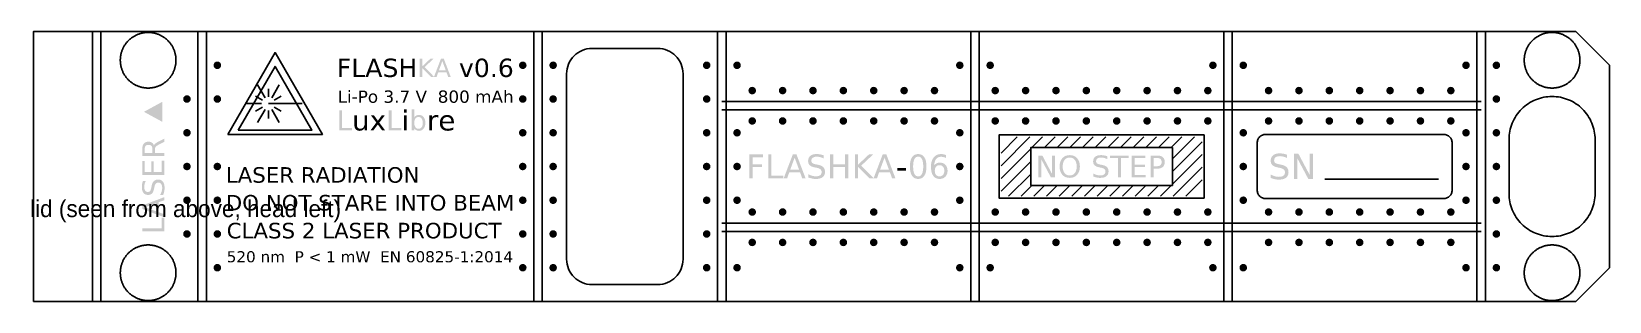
# Model space of a CAD drawing. Header units: millimetres. Extents: x 0.1 to 93.6, y -8 to 8.
import ezdxf

# ---------------------------------------------------------------- set-up
doc = ezdxf.new("R2010")
doc.units = ezdxf.units.MM
doc.layers.add('MARK', color=1, linetype='Continuous')
doc.layers.add('REF', color=8, linetype='Continuous')

msp = doc.modelspace()

# ---------------------------------------------------------------- texts
at = {"layer": 'REF'}
msp.add_text('lid (seen from above, head left)', height=1, dxfattribs=at).set_placement((0, -3))

# ---------------------------------------------------------------- hatches: boundary and pattern name
at = {"layer": 'MARK'}
h = msp.add_hatch(color=1, dxfattribs=at)
h.dxf.hatch_style = 1
edge = h.paths.add_edge_path()
edge.add_arc((11.1, 6), 0.225, 0, 360)
h = msp.add_hatch(color=1, dxfattribs=at)
h.dxf.hatch_style = 1
h.paths.add_polyline_path([(18.472, 6.27), (18.472, 5.95), (18.902, 5.95), (18.902, 5.826), (18.472, 5.826), (18.472, 5.308), (18.325, 5.308), (18.325, 6.394), (18.949, 6.394), (18.949, 6.27)])
h = msp.add_hatch(color=1, dxfattribs=at)
h.dxf.hatch_style = 1
h.paths.add_polyline_path([(19.857, 5.431), (19.857, 5.308), (19.182, 5.308), (19.182, 6.394), (19.329, 6.394), (19.329, 5.431)])
h = msp.add_hatch(color=1, dxfattribs=at)
h.dxf.hatch_style = 1
h.paths.add_polyline_path([(20.131, 5.586), (20.032, 5.308), (19.877, 5.308), (20.292, 6.394), (20.458, 6.394), (20.872, 5.308), (20.719, 5.308), (20.62, 5.586)])
h.paths.add_polyline_path([(20.574, 5.709), (20.374, 6.249), (20.175, 5.709)])
h = msp.add_hatch(color=1, dxfattribs=at)
h.dxf.hatch_style = 1
h.paths.add_polyline_path([(21.6, 6.25), (21.561, 6.263), (21.523, 6.274), (21.487, 6.283), (21.451, 6.289), (21.415, 6.293), (21.38, 6.294), (21.324, 6.291), (21.274, 6.282), (21.231, 6.268), (21.195, 6.247), (21.167, 6.222), (21.146, 6.191), (21.134, 6.156), (21.13, 6.115), (21.133, 6.081), (21.141, 6.052), (21.154, 6.027), (21.173, 6.006), (21.2, 5.989), (21.236, 5.973), (21.282, 5.959), (21.337, 5.947), (21.426, 5.929), (21.503, 5.91), (21.569, 5.886), (21.624, 5.855), (21.669, 5.819), (21.703, 5.776), (21.727, 5.726), (21.742, 5.67), (21.747, 5.607), (21.74, 5.533), (21.72, 5.469), (21.687, 5.414), (21.641, 5.368), (21.582, 5.333), (21.51, 5.307), (21.427, 5.292), (21.331, 5.287), (21.292, 5.288), (21.251, 5.291), (21.21, 5.297), (21.167, 5.304), (21.123, 5.314), (21.078, 5.326), (21.033, 5.34), (20.987, 5.356), (20.987, 5.507), (21.031, 5.484), (21.075, 5.463), (21.119, 5.446), (21.162, 5.431), (21.205, 5.42), (21.247, 5.412), (21.289, 5.408), (21.331, 5.406), (21.39, 5.409), (21.442, 5.418), (21.487, 5.434), (21.525, 5.455), (21.555, 5.483), (21.576, 5.515), (21.589, 5.553), (21.593, 5.597), (21.59, 5.634), (21.581, 5.668), (21.566, 5.697), (21.544, 5.722), (21.516, 5.743), (21.479, 5.761), (21.435, 5.777), (21.383, 5.789), (21.294, 5.807), (21.217, 5.825), (21.152, 5.849), (21.098, 5.877), (21.056, 5.909), (21.024, 5.948), (21.001, 5.993), (20.987, 6.045), (20.982, 6.103), (20.989, 6.172), (21.008, 6.232), (21.039, 6.285), (21.084, 6.33), (21.139, 6.367), (21.204, 6.393), (21.279, 6.408), (21.363, 6.413), (21.402, 6.412), (21.441, 6.41), (21.48, 6.405), (21.519, 6.399), (21.559, 6.392), (21.599, 6.382), (21.64, 6.371), (21.681, 6.358), (21.681, 6.215), (21.64, 6.233)])
h = msp.add_hatch(color=1, dxfattribs=at)
h.dxf.hatch_style = 1
h.paths.add_polyline_path([(22.657, 6.394), (22.803, 6.394), (22.803, 5.308), (22.657, 5.308), (22.657, 5.825), (22.123, 5.825), (22.123, 5.308), (21.976, 5.308), (21.976, 6.394), (22.123, 6.394), (22.123, 5.949), (22.657, 5.949)])
h = msp.add_hatch(color=1, dxfattribs=at)
h.dxf.hatch_style = 1
h.paths.add_polyline_path([(23.73, 6.394), (23.919, 6.394), (23.38, 5.887), (23.943, 5.322), (24.353, 6.394), (24.519, 6.394), (24.933, 5.308), (24.78, 5.308), (24.681, 5.586), (24.192, 5.586), (24.093, 5.308), (23.958, 5.308), (23.938, 5.308), (23.764, 5.308), (23.243, 5.831), (23.243, 5.308), (23.096, 5.308), (23.096, 6.394), (23.243, 6.394), (23.243, 5.935)])
h.paths.add_polyline_path([(24.635, 5.709), (24.435, 6.249), (24.236, 5.709)])
h = msp.add_hatch(color=1, dxfattribs=at)
h.dxf.hatch_style = 1
h.paths.add_polyline_path([(26.256, 6.122), (25.95, 5.308), (25.769, 5.308), (25.463, 6.122), (25.605, 6.122), (25.859, 5.439), (26.114, 6.122)])
h = msp.add_hatch(color=1, dxfattribs=at)
h.dxf.hatch_style = 1
h.paths.add_polyline_path([(27.052, 6.269), (27.095, 6.189), (27.125, 6.092), (27.143, 5.979), (27.149, 5.85), (27.143, 5.721), (27.125, 5.608), (27.095, 5.511), (27.052, 5.431), (26.999, 5.368), (26.935, 5.323), (26.859, 5.296), (26.774, 5.287), (26.688, 5.296), (26.613, 5.323), (26.548, 5.368), (26.495, 5.431), (26.453, 5.511), (26.422, 5.608), (26.404, 5.721), (26.398, 5.85), (26.404, 5.979), (26.422, 6.092), (26.453, 6.189), (26.495, 6.269), (26.548, 6.332), (26.613, 6.377), (26.688, 6.404), (26.774, 6.413), (26.859, 6.404), (26.935, 6.377), (26.999, 6.332)])
h.paths.add_polyline_path([(26.603, 6.185), (26.578, 6.122), (26.56, 6.046), (26.55, 5.955), (26.546, 5.85), (26.55, 5.745), (26.56, 5.654), (26.578, 5.578), (26.603, 5.515), (26.635, 5.466), (26.674, 5.431), (26.72, 5.41), (26.774, 5.403), (26.827, 5.41), (26.873, 5.431), (26.913, 5.466), (26.945, 5.515), (26.97, 5.578), (26.988, 5.654), (26.998, 5.745), (27.002, 5.85), (26.998, 5.955), (26.988, 6.046), (26.97, 6.122), (26.945, 6.185), (26.913, 6.234), (26.873, 6.269), (26.827, 6.29), (26.774, 6.297), (26.72, 6.29), (26.674, 6.269), (26.635, 6.234)])
h = msp.add_hatch(color=1, dxfattribs=at)
h.dxf.hatch_style = 1
h.paths.add_polyline_path([(28.393, 6.276), (28.365, 6.282), (28.337, 6.286), (28.309, 6.289), (28.281, 6.29), (28.213, 6.283), (28.153, 6.265), (28.102, 6.234), (28.059, 6.191), (28.025, 6.136), (27.999, 6.068), (27.981, 5.988), (27.971, 5.895), (27.994, 5.925), (28.02, 5.951), (28.048, 5.973), (28.079, 5.992), (28.112, 6.007), (28.147, 6.017), (28.183, 6.024), (28.222, 6.026), (28.299, 6.019), (28.368, 6.001), (28.428, 5.97), (28.48, 5.926), (28.522, 5.872), (28.551, 5.809), (28.569, 5.737), (28.575, 5.656), (28.569, 5.577), (28.55, 5.505), (28.519, 5.443), (28.476, 5.388), (28.423, 5.344), (28.361, 5.312), (28.291, 5.293), (28.213, 5.287), (28.124, 5.296), (28.047, 5.323), (27.98, 5.368), (27.925, 5.431), (27.881, 5.511), (27.85, 5.608), (27.831, 5.721), (27.825, 5.85), (27.833, 5.972), (27.856, 6.081), (27.894, 6.177), (27.947, 6.26), (28.014, 6.327), (28.09, 6.375), (28.178, 6.404), (28.275, 6.413), (28.303, 6.413), (28.331, 6.411), (28.359, 6.407), (28.387, 6.402), (28.415, 6.396), (28.445, 6.389), (28.474, 6.38), (28.504, 6.37), (28.504, 6.236), (28.477, 6.248), (28.449, 6.259), (28.421, 6.268)])
h.paths.add_polyline_path([(28.031, 5.805), (28.013, 5.761), (28.002, 5.712), (27.998, 5.656), (28.002, 5.601), (28.013, 5.551), (28.031, 5.508), (28.056, 5.471), (28.088, 5.441), (28.124, 5.42), (28.166, 5.407), (28.213, 5.403), (28.26, 5.407), (28.301, 5.42), (28.338, 5.441), (28.37, 5.471), (28.395, 5.508), (28.413, 5.551), (28.424, 5.601), (28.427, 5.656), (28.424, 5.712), (28.413, 5.761), (28.395, 5.805), (28.37, 5.842), (28.338, 5.871), (28.301, 5.892), (28.26, 5.905), (28.213, 5.909), (28.166, 5.905), (28.124, 5.892), (28.088, 5.871), (28.056, 5.842)])
h = msp.add_hatch(color=1, dxfattribs=at)
h.dxf.hatch_style = 1
edge = h.paths.add_edge_path()
edge.add_arc((29.2, 6), 0.225, 0, 360)
h = msp.add_hatch(color=1, dxfattribs=at)
h.dxf.hatch_style = 1
edge = h.paths.add_edge_path()
edge.add_arc((31, 6), 0.225, 0, 360)
h = msp.add_hatch(color=1, dxfattribs=at)
h.dxf.hatch_style = 1
edge = h.paths.add_edge_path()
edge.add_arc((40.1, 6), 0.225, 0, 360)
h = msp.add_hatch(color=1, dxfattribs=at)
h.dxf.hatch_style = 1
edge = h.paths.add_edge_path()
edge.add_arc((41.9, 6), 0.225, 0, 360)
h = msp.add_hatch(color=1, dxfattribs=at)
h.dxf.hatch_style = 1
edge = h.paths.add_edge_path()
edge.add_arc((55.1, 6), 0.225, 0, 360)
h = msp.add_hatch(color=1, dxfattribs=at)
h.dxf.hatch_style = 1
edge = h.paths.add_edge_path()
edge.add_arc((56.9, 6), 0.225, 0, 360)
h = msp.add_hatch(color=1, dxfattribs=at)
h.dxf.hatch_style = 1
edge = h.paths.add_edge_path()
edge.add_arc((70.1, 6), 0.225, 0, 360)
h = msp.add_hatch(color=1, dxfattribs=at)
h.dxf.hatch_style = 1
edge = h.paths.add_edge_path()
edge.add_arc((71.9, 6), 0.225, 0, 360)
h = msp.add_hatch(color=1, dxfattribs=at)
h.dxf.hatch_style = 1
edge = h.paths.add_edge_path()
edge.add_arc((85.1, 6), 0.225, 0, 360)
h = msp.add_hatch(color=1, dxfattribs=at)
h.dxf.hatch_style = 1
edge = h.paths.add_edge_path()
edge.add_arc((86.9, 6), 0.225, 0, 360)
h = msp.add_hatch(color=1, dxfattribs=at)
h.dxf.hatch_style = 1
h.paths.add_polyline_path([(27.407, 5.493), (27.56, 5.493), (27.56, 5.308), (27.407, 5.308)])
h = msp.add_hatch(color=1, dxfattribs=at)
h.dxf.hatch_style = 1
edge = h.paths.add_edge_path()
edge.add_arc((42.8, 4.5), 0.225, 0, 360)
h = msp.add_hatch(color=1, dxfattribs=at)
h.dxf.hatch_style = 1
edge = h.paths.add_edge_path()
edge.add_arc((44.6, 4.5), 0.225, 0, 360)
h = msp.add_hatch(color=1, dxfattribs=at)
h.dxf.hatch_style = 1
edge = h.paths.add_edge_path()
edge.add_arc((46.4, 4.5), 0.225, 0, 360)
h = msp.add_hatch(color=1, dxfattribs=at)
h.dxf.hatch_style = 1
edge = h.paths.add_edge_path()
edge.add_arc((48.2, 4.5), 0.225, 0, 360)
h = msp.add_hatch(color=1, dxfattribs=at)
h.dxf.hatch_style = 1
edge = h.paths.add_edge_path()
edge.add_arc((50, 4.5), 0.225, 0, 360)
h = msp.add_hatch(color=1, dxfattribs=at)
h.dxf.hatch_style = 1
edge = h.paths.add_edge_path()
edge.add_arc((51.8, 4.5), 0.225, 0, 360)
h = msp.add_hatch(color=1, dxfattribs=at)
h.dxf.hatch_style = 1
edge = h.paths.add_edge_path()
edge.add_arc((53.6, 4.5), 0.225, 0, 360)
h = msp.add_hatch(color=1, dxfattribs=at)
h.dxf.hatch_style = 1
edge = h.paths.add_edge_path()
edge.add_arc((57.2, 4.5), 0.225, 0, 360)
h = msp.add_hatch(color=1, dxfattribs=at)
h.dxf.hatch_style = 1
edge = h.paths.add_edge_path()
edge.add_arc((59, 4.5), 0.225, 0, 360)
h = msp.add_hatch(color=1, dxfattribs=at)
h.dxf.hatch_style = 1
edge = h.paths.add_edge_path()
edge.add_arc((60.8, 4.5), 0.225, 0, 360)
h = msp.add_hatch(color=1, dxfattribs=at)
h.dxf.hatch_style = 1
edge = h.paths.add_edge_path()
edge.add_arc((62.6, 4.5), 0.225, 0, 360)
h = msp.add_hatch(color=1, dxfattribs=at)
h.dxf.hatch_style = 1
edge = h.paths.add_edge_path()
edge.add_arc((64.4, 4.5), 0.225, 0, 360)
h = msp.add_hatch(color=1, dxfattribs=at)
h.dxf.hatch_style = 1
edge = h.paths.add_edge_path()
edge.add_arc((66.2, 4.5), 0.225, 0, 360)
h = msp.add_hatch(color=1, dxfattribs=at)
h.dxf.hatch_style = 1
edge = h.paths.add_edge_path()
edge.add_arc((68, 4.5), 0.225, 0, 360)
h = msp.add_hatch(color=1, dxfattribs=at)
h.dxf.hatch_style = 1
edge = h.paths.add_edge_path()
edge.add_arc((69.8, 4.5), 0.225, 0, 360)
h = msp.add_hatch(color=1, dxfattribs=at)
h.dxf.hatch_style = 1
edge = h.paths.add_edge_path()
edge.add_arc((73.4, 4.5), 0.225, 0, 360)
h = msp.add_hatch(color=1, dxfattribs=at)
h.dxf.hatch_style = 1
edge = h.paths.add_edge_path()
edge.add_arc((75.2, 4.5), 0.225, 0, 360)
h = msp.add_hatch(color=1, dxfattribs=at)
h.dxf.hatch_style = 1
edge = h.paths.add_edge_path()
edge.add_arc((77, 4.5), 0.225, 0, 360)
h = msp.add_hatch(color=1, dxfattribs=at)
h.dxf.hatch_style = 1
edge = h.paths.add_edge_path()
edge.add_arc((78.8, 4.5), 0.225, 0, 360)
h = msp.add_hatch(color=1, dxfattribs=at)
h.dxf.hatch_style = 1
edge = h.paths.add_edge_path()
edge.add_arc((80.6, 4.5), 0.225, 0, 360)
h = msp.add_hatch(color=1, dxfattribs=at)
h.dxf.hatch_style = 1
edge = h.paths.add_edge_path()
edge.add_arc((82.4, 4.5), 0.225, 0, 360)
h = msp.add_hatch(color=1, dxfattribs=at)
h.dxf.hatch_style = 1
edge = h.paths.add_edge_path()
edge.add_arc((84.2, 4.5), 0.225, 0, 360)
h = msp.add_hatch(color=1, dxfattribs=at)
h.dxf.hatch_style = 1
h.paths.add_polyline_path([(7.85, 3.842), (7.85, 2.642), (6.75, 3.242)])
h = msp.add_hatch(color=1, dxfattribs=at)
h.dxf.hatch_style = 1
edge = h.paths.add_edge_path()
edge.add_arc((9.3, 4), 0.225, 0, 360)
h = msp.add_hatch(color=1, dxfattribs=at)
h.dxf.hatch_style = 1
edge = h.paths.add_edge_path()
edge.add_arc((11.1, 4), 0.225, 0, 360)
h = msp.add_hatch(color=1, dxfattribs=at)
h.dxf.hatch_style = 1
h.paths.add_polyline_path([(18.777, 3.779), (18.325, 3.779), (18.325, 4.505), (18.423, 4.505), (18.423, 3.861), (18.777, 3.861)])
h = msp.add_hatch(color=1, dxfattribs=at)
h.dxf.hatch_style = 1
h.paths.add_polyline_path([(18.876, 4.535), (18.965, 4.535), (18.965, 4.422), (18.876, 4.422)])
h = msp.add_hatch(color=1, dxfattribs=at)
h.dxf.hatch_style = 1
h.paths.add_polyline_path([(18.876, 4.323), (18.965, 4.323), (18.965, 3.779), (18.876, 3.779)])
h = msp.add_hatch(color=1, dxfattribs=at)
h.dxf.hatch_style = 1
h.paths.add_polyline_path([(19.107, 4.091), (19.37, 4.091), (19.37, 4.012), (19.107, 4.012)])
h = msp.add_hatch(color=1, dxfattribs=at)
h.dxf.hatch_style = 1
h.paths.add_polyline_path([(19.922, 4.45), (19.95, 4.419), (19.969, 4.382), (19.981, 4.338), (19.985, 4.288), (19.981, 4.237), (19.969, 4.194), (19.95, 4.156), (19.922, 4.125), (19.887, 4.101), (19.845, 4.084), (19.795, 4.074), (19.738, 4.07), (19.614, 4.07), (19.614, 3.779), (19.516, 3.779), (19.516, 4.505), (19.738, 4.505), (19.795, 4.501), (19.845, 4.491), (19.887, 4.474)])
h.paths.add_polyline_path([(19.823, 4.171), (19.844, 4.187), (19.86, 4.206), (19.872, 4.23), (19.879, 4.257), (19.881, 4.288), (19.879, 4.319), (19.872, 4.346), (19.86, 4.369), (19.844, 4.389), (19.823, 4.404), (19.798, 4.415), (19.77, 4.422), (19.738, 4.424), (19.614, 4.424), (19.614, 4.151), (19.738, 4.151), (19.77, 4.153), (19.798, 4.16)])
h = msp.add_hatch(color=1, dxfattribs=at)
h.dxf.hatch_style = 1
h.paths.add_polyline_path([(20.536, 4.219), (20.557, 4.17), (20.569, 4.114), (20.574, 4.051), (20.569, 3.987), (20.557, 3.931), (20.536, 3.882), (20.507, 3.841), (20.471, 3.807), (20.428, 3.784), (20.379, 3.769), (20.324, 3.765), (20.268, 3.769), (20.219, 3.784), (20.176, 3.807), (20.14, 3.841), (20.111, 3.882), (20.09, 3.931), (20.078, 3.987), (20.074, 4.051), (20.078, 4.114), (20.09, 4.17), (20.111, 4.219), (20.14, 4.261), (20.176, 4.294), (20.219, 4.318), (20.268, 4.332), (20.324, 4.336), (20.379, 4.332), (20.428, 4.318), (20.471, 4.294), (20.507, 4.261)])
h.paths.add_polyline_path([(20.192, 4.174), (20.178, 4.138), (20.171, 4.097), (20.168, 4.051), (20.171, 4.004), (20.178, 3.963), (20.191, 3.927), (20.21, 3.897), (20.232, 3.872), (20.259, 3.855), (20.289, 3.844), (20.324, 3.84), (20.358, 3.844), (20.388, 3.855), (20.414, 3.872), (20.437, 3.897), (20.455, 3.928), (20.468, 3.964), (20.476, 4.004), (20.479, 4.051), (20.476, 4.096), (20.468, 4.137), (20.455, 4.173), (20.437, 4.204), (20.414, 4.229), (20.388, 4.246), (20.358, 4.257), (20.324, 4.261), (20.29, 4.257), (20.259, 4.247), (20.233, 4.229), (20.21, 4.204)])
h = msp.add_hatch(color=1, dxfattribs=at)
h.dxf.hatch_style = 1
h.paths.add_polyline_path([(21.459, 4.107), (21.476, 4.082), (21.489, 4.054), (21.496, 4.023), (21.499, 3.99), (21.494, 3.939), (21.48, 3.894), (21.457, 3.856), (21.425, 3.823), (21.384, 3.798), (21.335, 3.779), (21.279, 3.768), (21.215, 3.765), (21.192, 3.765), (21.168, 3.767), (21.144, 3.77), (21.12, 3.774), (21.096, 3.779), (21.071, 3.785), (21.046, 3.792), (21.021, 3.801), (21.021, 3.895), (21.041, 3.884), (21.063, 3.875), (21.086, 3.866), (21.11, 3.859), (21.135, 3.854), (21.16, 3.85), (21.185, 3.848), (21.212, 3.847), (21.255, 3.85), (21.293, 3.856), (21.325, 3.868), (21.352, 3.884), (21.374, 3.904), (21.389, 3.928), (21.398, 3.957), (21.401, 3.99), (21.398, 4.02), (21.39, 4.047), (21.375, 4.07), (21.356, 4.09), (21.331, 4.106), (21.302, 4.117), (21.268, 4.124), (21.231, 4.126), (21.146, 4.126), (21.146, 4.207), (21.234, 4.207), (21.269, 4.209), (21.298, 4.214), (21.324, 4.223), (21.345, 4.236), (21.362, 4.252), (21.374, 4.271), (21.381, 4.294), (21.384, 4.319), (21.381, 4.346), (21.374, 4.369), (21.361, 4.389), (21.344, 4.405), (21.322, 4.418), (21.296, 4.428), (21.265, 4.433), (21.231, 4.435), (21.21, 4.435), (21.189, 4.433), (21.167, 4.43), (21.144, 4.426), (21.12, 4.421), (21.096, 4.415), (21.07, 4.408), (21.042, 4.399), (21.042, 4.487), (21.07, 4.494), (21.097, 4.5), (21.122, 4.506), (21.147, 4.51), (21.171, 4.514), (21.195, 4.516), (21.217, 4.517), (21.239, 4.518), (21.292, 4.515), (21.34, 4.505), (21.381, 4.489), (21.416, 4.467), (21.445, 4.439), (21.465, 4.407), (21.477, 4.371), (21.482, 4.33), (21.479, 4.301), (21.473, 4.274), (21.462, 4.25), (21.447, 4.228), (21.428, 4.209), (21.405, 4.193), (21.379, 4.18), (21.349, 4.17), (21.382, 4.161), (21.412, 4.147), (21.437, 4.129)])
h = msp.add_hatch(color=1, dxfattribs=at)
h.dxf.hatch_style = 1
h.paths.add_polyline_path([(21.685, 3.902), (21.787, 3.902), (21.787, 3.779), (21.685, 3.779)])
h = msp.add_hatch(color=1, dxfattribs=at)
h.dxf.hatch_style = 1
h.paths.add_polyline_path([(22.077, 3.779), (22.325, 4.422), (21.977, 4.422), (21.977, 4.505), (22.443, 4.505), (22.443, 4.463), (22.18, 3.779)])
h = msp.add_hatch(color=1, dxfattribs=at)
h.dxf.hatch_style = 1
h.paths.add_polyline_path([(23.416, 4.505), (23.518, 4.505), (23.241, 3.779), (23.13, 3.779), (22.853, 4.505), (22.955, 4.505), (23.185, 3.893)])
h = msp.add_hatch(color=1, dxfattribs=at)
h.dxf.hatch_style = 1
h.paths.add_polyline_path([(24.253, 4.272), (24.246, 4.3), (24.244, 4.33), (24.248, 4.371), (24.26, 4.408), (24.279, 4.44), (24.306, 4.467), (24.34, 4.489), (24.38, 4.505), (24.425, 4.515), (24.476, 4.518), (24.527, 4.515), (24.573, 4.505), (24.612, 4.489), (24.646, 4.467), (24.673, 4.44), (24.693, 4.408), (24.704, 4.371), (24.708, 4.33), (24.706, 4.3), (24.699, 4.272), (24.688, 4.247), (24.673, 4.224), (24.653, 4.204), (24.631, 4.188), (24.604, 4.175), (24.575, 4.165), (24.608, 4.155), (24.638, 4.141), (24.664, 4.123), (24.685, 4.101), (24.703, 4.075), (24.715, 4.047), (24.723, 4.016), (24.725, 3.983), (24.721, 3.933), (24.709, 3.89), (24.689, 3.852), (24.661, 3.821), (24.625, 3.796), (24.582, 3.779), (24.533, 3.768), (24.476, 3.765), (24.419, 3.768), (24.37, 3.779), (24.327, 3.796), (24.292, 3.821), (24.263, 3.852), (24.243, 3.89), (24.231, 3.933), (24.227, 3.983), (24.23, 4.016), (24.237, 4.047), (24.25, 4.075), (24.267, 4.101), (24.289, 4.123), (24.315, 4.141), (24.344, 4.155), (24.378, 4.165), (24.348, 4.175), (24.322, 4.188), (24.299, 4.204), (24.279, 4.224), (24.264, 4.247)])
h.paths.add_polyline_path([(24.336, 4.042), (24.328, 4.014), (24.326, 3.983), (24.328, 3.952), (24.336, 3.924), (24.348, 3.9), (24.366, 3.88), (24.388, 3.863), (24.414, 3.852), (24.443, 3.845), (24.476, 3.842), (24.509, 3.845), (24.539, 3.852), (24.564, 3.864), (24.586, 3.88), (24.604, 3.901), (24.617, 3.925), (24.624, 3.952), (24.627, 3.983), (24.624, 4.014), (24.617, 4.042), (24.604, 4.066), (24.587, 4.086), (24.565, 4.102), (24.539, 4.114), (24.509, 4.121), (24.476, 4.123), (24.443, 4.121), (24.414, 4.114), (24.388, 4.102), (24.366, 4.086), (24.348, 4.066)])
h.paths.add_polyline_path([(24.397, 4.219), (24.419, 4.209), (24.446, 4.203), (24.476, 4.201), (24.506, 4.203), (24.532, 4.209), (24.555, 4.219), (24.575, 4.232), (24.591, 4.25), (24.602, 4.27), (24.609, 4.294), (24.611, 4.32), (24.609, 4.347), (24.602, 4.371), (24.591, 4.391), (24.575, 4.408), (24.555, 4.422), (24.532, 4.432), (24.506, 4.438), (24.476, 4.44), (24.446, 4.438), (24.419, 4.432), (24.397, 4.422), (24.377, 4.408), (24.362, 4.391), (24.351, 4.371), (24.344, 4.347), (24.342, 4.32), (24.344, 4.294), (24.351, 4.27), (24.362, 4.25), (24.377, 4.232)])
h = msp.add_hatch(color=1, dxfattribs=at)
h.dxf.hatch_style = 1
h.paths.add_polyline_path([(25.324, 4.368), (25.345, 4.303), (25.357, 4.227), (25.361, 4.141), (25.357, 4.055), (25.345, 3.979), (25.324, 3.915), (25.296, 3.861), (25.26, 3.819), (25.217, 3.789), (25.167, 3.771), (25.11, 3.765), (25.052, 3.771), (25.002, 3.789), (24.959, 3.819), (24.923, 3.861), (24.895, 3.915), (24.875, 3.979), (24.863, 4.055), (24.859, 4.141), (24.863, 4.227), (24.875, 4.303), (24.895, 4.368), (24.923, 4.421), (24.959, 4.464), (25.002, 4.494), (25.052, 4.512), (25.11, 4.518), (25.167, 4.512), (25.217, 4.494), (25.26, 4.464), (25.296, 4.421)])
h.paths.add_polyline_path([(24.979, 4.323), (24.967, 4.272), (24.96, 4.211), (24.957, 4.141), (24.96, 4.071), (24.967, 4.01), (24.979, 3.959), (24.996, 3.917), (25.017, 3.884), (25.043, 3.861), (25.074, 3.847), (25.11, 3.842), (25.145, 3.847), (25.177, 3.861), (25.203, 3.884), (25.224, 3.917), (25.241, 3.959), (25.253, 4.01), (25.26, 4.071), (25.262, 4.141), (25.26, 4.211), (25.253, 4.272), (25.241, 4.323), (25.224, 4.365), (25.203, 4.398), (25.177, 4.421), (25.145, 4.435), (25.11, 4.44), (25.074, 4.435), (25.043, 4.421), (25.017, 4.398), (24.996, 4.365)])
h = msp.add_hatch(color=1, dxfattribs=at)
h.dxf.hatch_style = 1
h.paths.add_polyline_path([(25.958, 4.368), (25.978, 4.303), (25.99, 4.227), (25.994, 4.141), (25.99, 4.055), (25.978, 3.979), (25.958, 3.915), (25.93, 3.861), (25.894, 3.819), (25.851, 3.789), (25.801, 3.771), (25.743, 3.765), (25.686, 3.771), (25.636, 3.789), (25.593, 3.819), (25.557, 3.861), (25.529, 3.915), (25.509, 3.979), (25.496, 4.055), (25.492, 4.141), (25.496, 4.227), (25.509, 4.303), (25.529, 4.368), (25.557, 4.421), (25.593, 4.464), (25.636, 4.494), (25.686, 4.512), (25.743, 4.518), (25.801, 4.512), (25.851, 4.494), (25.894, 4.464), (25.93, 4.421)])
h.paths.add_polyline_path([(25.613, 4.323), (25.601, 4.272), (25.594, 4.211), (25.591, 4.141), (25.594, 4.071), (25.601, 4.01), (25.613, 3.959), (25.629, 3.917), (25.651, 3.884), (25.677, 3.861), (25.708, 3.847), (25.743, 3.842), (25.779, 3.847), (25.81, 3.861), (25.836, 3.884), (25.858, 3.917), (25.875, 3.959), (25.886, 4.01), (25.894, 4.071), (25.896, 4.141), (25.894, 4.211), (25.886, 4.272), (25.875, 4.323), (25.858, 4.365), (25.836, 4.398), (25.81, 4.421), (25.779, 4.435), (25.743, 4.44), (25.708, 4.435), (25.677, 4.421), (25.651, 4.398), (25.629, 4.365)])
h = msp.add_hatch(color=1, dxfattribs=at)
h.dxf.hatch_style = 1
h.paths.add_polyline_path([(26.975, 4.308), (26.999, 4.32), (27.026, 4.329), (27.054, 4.335), (27.085, 4.336), (27.125, 4.333), (27.16, 4.322), (27.191, 4.303), (27.216, 4.277), (27.237, 4.244), (27.251, 4.205), (27.26, 4.159), (27.263, 4.107), (27.263, 3.779), (27.173, 3.779), (27.173, 4.105), (27.171, 4.141), (27.166, 4.173), (27.157, 4.199), (27.145, 4.221), (27.129, 4.237), (27.11, 4.249), (27.087, 4.256), (27.06, 4.259), (27.027, 4.256), (26.998, 4.247), (26.972, 4.233), (26.95, 4.212), (26.933, 4.187), (26.92, 4.158), (26.912, 4.124), (26.91, 4.087), (26.91, 3.779), (26.82, 3.779), (26.82, 4.105), (26.818, 4.141), (26.813, 4.173), (26.804, 4.2), (26.792, 4.221), (26.777, 4.237), (26.757, 4.249), (26.734, 4.256), (26.707, 4.259), (26.674, 4.256), (26.645, 4.247), (26.62, 4.233), (26.598, 4.212), (26.58, 4.187), (26.567, 4.158), (26.56, 4.124), (26.557, 4.087), (26.557, 3.779), (26.467, 3.779), (26.467, 4.323), (26.557, 4.323), (26.557, 4.239), (26.573, 4.262), (26.591, 4.282), (26.61, 4.299), (26.631, 4.313), (26.653, 4.323), (26.678, 4.331), (26.704, 4.335), (26.732, 4.336), (26.761, 4.335), (26.787, 4.329), (26.811, 4.32), (26.833, 4.306), (26.853, 4.29), (26.87, 4.269), (26.884, 4.246), (26.895, 4.219), (26.912, 4.247), (26.932, 4.271), (26.953, 4.291)])
h = msp.add_hatch(color=1, dxfattribs=at)
h.dxf.hatch_style = 1
h.paths.add_polyline_path([(27.525, 3.965), (27.458, 3.779), (27.355, 3.779), (27.632, 4.505), (27.743, 4.505), (28.02, 3.779), (27.918, 3.779), (27.852, 3.965)])
h.paths.add_polyline_path([(27.821, 4.047), (27.688, 4.408), (27.554, 4.047)])
h = msp.add_hatch(color=1, dxfattribs=at)
h.dxf.hatch_style = 1
h.paths.add_polyline_path([(28.484, 4.141), (28.478, 4.172), (28.469, 4.199), (28.455, 4.22), (28.438, 4.237), (28.418, 4.249), (28.393, 4.256), (28.365, 4.259), (28.331, 4.256), (28.3, 4.247), (28.273, 4.233), (28.251, 4.212), (28.232, 4.187), (28.219, 4.158), (28.211, 4.124), (28.209, 4.087), (28.209, 3.779), (28.119, 3.779), (28.119, 4.535), (28.209, 4.535), (28.209, 4.239), (28.226, 4.262), (28.244, 4.282), (28.263, 4.298), (28.284, 4.312), (28.307, 4.323), (28.331, 4.33), (28.357, 4.335), (28.385, 4.336), (28.429, 4.333), (28.467, 4.322), (28.5, 4.304), (28.527, 4.278), (28.548, 4.246), (28.563, 4.207), (28.572, 4.16), (28.575, 4.107), (28.575, 3.779), (28.486, 3.779), (28.486, 4.105)])
h = msp.add_hatch(color=1, dxfattribs=at)
h.dxf.hatch_style = 1
edge = h.paths.add_edge_path()
edge.add_arc((29.2, 4), 0.225, 0, 360)
h = msp.add_hatch(color=1, dxfattribs=at)
h.dxf.hatch_style = 1
edge = h.paths.add_edge_path()
edge.add_arc((31, 4), 0.225, 0, 360)
h = msp.add_hatch(color=1, dxfattribs=at)
h.dxf.hatch_style = 1
edge = h.paths.add_edge_path()
edge.add_arc((40.1, 4), 0.225, 0, 360)
h = msp.add_hatch(color=1, dxfattribs=at)
h.dxf.hatch_style = 1
edge = h.paths.add_edge_path()
edge.add_arc((86.9, 4), 0.225, 0, 360)
h = msp.add_hatch(color=1, dxfattribs=at)
h.dxf.hatch_style = 1
h.paths.add_polyline_path([(19.072, 2.273), (19.072, 2.136), (18.325, 2.136), (18.325, 3.336), (18.487, 3.336), (18.487, 2.273)])
h = msp.add_hatch(color=1, dxfattribs=at)
h.dxf.hatch_style = 1
h.paths.add_polyline_path([(19.368, 2.497), (19.371, 2.437), (19.381, 2.385), (19.396, 2.341), (19.418, 2.306), (19.446, 2.278), (19.48, 2.258), (19.521, 2.246), (19.568, 2.242), (19.624, 2.246), (19.675, 2.261), (19.719, 2.285), (19.757, 2.318), (19.787, 2.36), (19.809, 2.408), (19.822, 2.464), (19.826, 2.526), (19.826, 3.037), (19.974, 3.037), (19.974, 2.136), (19.826, 2.136), (19.826, 2.275), (19.798, 2.236), (19.768, 2.203), (19.736, 2.175), (19.701, 2.153), (19.664, 2.135), (19.625, 2.123), (19.582, 2.116), (19.536, 2.113), (19.463, 2.119), (19.4, 2.137), (19.346, 2.167), (19.301, 2.209), (19.266, 2.263), (19.24, 2.328), (19.225, 2.404), (19.22, 2.492), (19.22, 3.037), (19.368, 3.037)])
h = msp.add_hatch(color=1, dxfattribs=at)
h.dxf.hatch_style = 1
h.paths.add_polyline_path([(20.87, 2.136), (20.608, 2.49), (20.346, 2.136), (20.171, 2.136), (20.521, 2.607), (20.201, 3.037), (20.375, 3.037), (20.614, 2.716), (20.853, 3.037), (21.027, 3.037), (20.702, 2.598), (21.044, 2.136)])
h = msp.add_hatch(color=1, dxfattribs=at)
h.dxf.hatch_style = 1
h.paths.add_polyline_path([(22.006, 2.273), (22.006, 2.136), (21.259, 2.136), (21.259, 3.336), (21.422, 3.336), (21.422, 2.273)])
h = msp.add_hatch(color=1, dxfattribs=at)
h.dxf.hatch_style = 1
h.paths.add_polyline_path([(22.17, 3.387), (22.318, 3.387), (22.318, 3.2), (22.17, 3.2)])
h = msp.add_hatch(color=1, dxfattribs=at)
h.dxf.hatch_style = 1
h.paths.add_polyline_path([(22.17, 2.136), (22.17, 3.037), (22.318, 3.037), (22.318, 2.136)])
h = msp.add_hatch(color=1, dxfattribs=at)
h.dxf.hatch_style = 1
h.paths.add_polyline_path([(22.926, 3.036), (22.966, 3.048), (23.011, 3.056), (23.058, 3.058), (23.136, 3.05), (23.207, 3.026), (23.27, 2.985), (23.325, 2.928), (23.37, 2.858), (23.402, 2.777), (23.421, 2.687), (23.427, 2.586), (23.421, 2.485), (23.402, 2.394), (23.37, 2.313), (23.325, 2.243), (23.27, 2.186), (23.207, 2.146), (23.136, 2.121), (23.058, 2.113), (23.011, 2.115), (22.966, 2.123), (22.926, 2.135), (22.888, 2.152), (22.854, 2.174), (22.823, 2.201), (22.795, 2.234), (22.771, 2.271), (22.771, 2.136), (22.622, 2.136), (22.622, 3.387), (22.771, 3.387), (22.771, 2.9), (22.795, 2.938), (22.823, 2.97), (22.854, 2.997), (22.888, 3.019)])
h.paths.add_polyline_path([(23.17, 2.882), (23.127, 2.911), (23.078, 2.929), (23.022, 2.934), (22.967, 2.929), (22.917, 2.911), (22.874, 2.882), (22.838, 2.842), (22.808, 2.791), (22.787, 2.731), (22.775, 2.663), (22.771, 2.586), (22.775, 2.508), (22.787, 2.44), (22.808, 2.38), (22.838, 2.33), (22.874, 2.289), (22.917, 2.26), (22.967, 2.243), (23.022, 2.237), (23.078, 2.243), (23.127, 2.26), (23.17, 2.289), (23.207, 2.33), (23.236, 2.38), (23.257, 2.44), (23.269, 2.508), (23.274, 2.586), (23.269, 2.663), (23.257, 2.731), (23.236, 2.791), (23.207, 2.842)])
h = msp.add_hatch(color=1, dxfattribs=at)
h.dxf.hatch_style = 1
h.paths.add_polyline_path([(24.154, 2.916), (24.14, 2.92), (24.125, 2.923), (24.109, 2.925), (24.092, 2.926), (24.075, 2.926), (24.016, 2.921), (23.964, 2.906), (23.92, 2.881), (23.883, 2.845), (23.853, 2.8), (23.832, 2.745), (23.82, 2.682), (23.815, 2.611), (23.815, 2.136), (23.667, 2.136), (23.667, 3.037), (23.815, 3.037), (23.815, 2.897), (23.84, 2.935), (23.869, 2.968), (23.901, 2.996), (23.937, 3.018), (23.976, 3.036), (24.02, 3.048), (24.067, 3.056), (24.118, 3.058), (24.126, 3.058), (24.135, 3.058), (24.143, 3.057), (24.152, 3.056), (24.162, 3.055), (24.172, 3.054), (24.182, 3.052), (24.193, 3.05), (24.194, 2.898), (24.181, 2.905), (24.168, 2.911)])
h = msp.add_hatch(color=1, dxfattribs=at)
h.dxf.hatch_style = 1
h.paths.add_polyline_path([(24.467, 2.417), (24.495, 2.363), (24.531, 2.318), (24.576, 2.283), (24.63, 2.258), (24.691, 2.243), (24.761, 2.238), (24.803, 2.24), (24.845, 2.244), (24.885, 2.25), (24.926, 2.259), (24.966, 2.271), (25.005, 2.285), (25.045, 2.302), (25.085, 2.322), (25.085, 2.182), (25.045, 2.166), (25.004, 2.152), (24.963, 2.141), (24.921, 2.131), (24.879, 2.123), (24.837, 2.117), (24.795, 2.114), (24.752, 2.113), (24.65, 2.121), (24.559, 2.144), (24.479, 2.184), (24.411, 2.238), (24.356, 2.307), (24.316, 2.386), (24.293, 2.476), (24.285, 2.578), (24.292, 2.682), (24.315, 2.776), (24.352, 2.858), (24.404, 2.928), (24.469, 2.985), (24.544, 3.026), (24.63, 3.05), (24.726, 3.058), (24.812, 3.051), (24.889, 3.029), (24.956, 2.992), (25.013, 2.941), (25.06, 2.878), (25.093, 2.803), (25.112, 2.719), (25.119, 2.623), (25.119, 2.551), (24.439, 2.551), (24.449, 2.479)])
h.paths.add_polyline_path([(24.903, 2.861), (24.867, 2.892), (24.826, 2.915), (24.78, 2.928), (24.728, 2.933), (24.669, 2.928), (24.616, 2.915), (24.57, 2.894), (24.53, 2.863), (24.496, 2.824), (24.471, 2.779), (24.454, 2.726), (24.444, 2.666), (24.971, 2.667), (24.966, 2.724), (24.953, 2.776), (24.932, 2.821)])
h = msp.add_hatch(color=1, dxfattribs=at)
h.dxf.hatch_style = 1
edge = h.paths.add_edge_path()
edge.add_arc((42.8, 2.7), 0.225, 0, 360)
h = msp.add_hatch(color=1, dxfattribs=at)
h.dxf.hatch_style = 1
edge = h.paths.add_edge_path()
edge.add_arc((44.6, 2.7), 0.225, 0, 360)
h = msp.add_hatch(color=1, dxfattribs=at)
h.dxf.hatch_style = 1
edge = h.paths.add_edge_path()
edge.add_arc((46.4, 2.7), 0.225, 0, 360)
h = msp.add_hatch(color=1, dxfattribs=at)
h.dxf.hatch_style = 1
edge = h.paths.add_edge_path()
edge.add_arc((48.2, 2.7), 0.225, 0, 360)
h = msp.add_hatch(color=1, dxfattribs=at)
h.dxf.hatch_style = 1
edge = h.paths.add_edge_path()
edge.add_arc((50, 2.7), 0.225, 0, 360)
h = msp.add_hatch(color=1, dxfattribs=at)
h.dxf.hatch_style = 1
edge = h.paths.add_edge_path()
edge.add_arc((51.8, 2.7), 0.225, 0, 360)
h = msp.add_hatch(color=1, dxfattribs=at)
h.dxf.hatch_style = 1
edge = h.paths.add_edge_path()
edge.add_arc((53.6, 2.7), 0.225, 0, 360)
h = msp.add_hatch(color=1, dxfattribs=at)
h.dxf.hatch_style = 1
edge = h.paths.add_edge_path()
edge.add_arc((57.2, 2.7), 0.225, 0, 360)
h = msp.add_hatch(color=1, dxfattribs=at)
h.dxf.hatch_style = 1
edge = h.paths.add_edge_path()
edge.add_arc((59, 2.7), 0.225, 0, 360)
h = msp.add_hatch(color=1, dxfattribs=at)
h.dxf.hatch_style = 1
edge = h.paths.add_edge_path()
edge.add_arc((60.8, 2.7), 0.225, 0, 360)
h = msp.add_hatch(color=1, dxfattribs=at)
h.dxf.hatch_style = 1
edge = h.paths.add_edge_path()
edge.add_arc((62.6, 2.7), 0.225, 0, 360)
h = msp.add_hatch(color=1, dxfattribs=at)
h.dxf.hatch_style = 1
edge = h.paths.add_edge_path()
edge.add_arc((64.4, 2.7), 0.225, 0, 360)
h = msp.add_hatch(color=1, dxfattribs=at)
h.dxf.hatch_style = 1
edge = h.paths.add_edge_path()
edge.add_arc((66.2, 2.7), 0.225, 0, 360)
h = msp.add_hatch(color=1, dxfattribs=at)
h.dxf.hatch_style = 1
edge = h.paths.add_edge_path()
edge.add_arc((68, 2.7), 0.225, 0, 360)
h = msp.add_hatch(color=1, dxfattribs=at)
h.dxf.hatch_style = 1
edge = h.paths.add_edge_path()
edge.add_arc((69.8, 2.7), 0.225, 0, 360)
h = msp.add_hatch(color=1, dxfattribs=at)
h.dxf.hatch_style = 1
edge = h.paths.add_edge_path()
edge.add_arc((73.4, 2.7), 0.225, 0, 360)
h = msp.add_hatch(color=1, dxfattribs=at)
h.dxf.hatch_style = 1
edge = h.paths.add_edge_path()
edge.add_arc((75.2, 2.7), 0.225, 0, 360)
h = msp.add_hatch(color=1, dxfattribs=at)
h.dxf.hatch_style = 1
edge = h.paths.add_edge_path()
edge.add_arc((77, 2.7), 0.225, 0, 360)
h = msp.add_hatch(color=1, dxfattribs=at)
h.dxf.hatch_style = 1
edge = h.paths.add_edge_path()
edge.add_arc((78.8, 2.7), 0.225, 0, 360)
h = msp.add_hatch(color=1, dxfattribs=at)
h.dxf.hatch_style = 1
edge = h.paths.add_edge_path()
edge.add_arc((80.6, 2.7), 0.225, 0, 360)
h = msp.add_hatch(color=1, dxfattribs=at)
h.dxf.hatch_style = 1
edge = h.paths.add_edge_path()
edge.add_arc((82.4, 2.7), 0.225, 0, 360)
h = msp.add_hatch(color=1, dxfattribs=at)
h.dxf.hatch_style = 1
edge = h.paths.add_edge_path()
edge.add_arc((84.2, 2.7), 0.225, 0, 360)
h = msp.add_hatch(color=1, dxfattribs=at)
h.dxf.hatch_style = 1
edge = h.paths.add_edge_path()
edge.add_arc((9.3, 2), 0.225, 0, 360)
h = msp.add_hatch(color=1, dxfattribs=at)
h.dxf.hatch_style = 1
edge = h.paths.add_edge_path()
edge.add_arc((29.2, 2), 0.225, 0, 360)
h = msp.add_hatch(color=1, dxfattribs=at)
h.dxf.hatch_style = 1
edge = h.paths.add_edge_path()
edge.add_arc((31, 2), 0.225, 0, 360)
h = msp.add_hatch(color=1, dxfattribs=at)
h.dxf.hatch_style = 1
edge = h.paths.add_edge_path()
edge.add_arc((40.1, 2), 0.225, 0, 360)
h = msp.add_hatch(color=1, dxfattribs=at)
h.dxf.hatch_style = 1
edge = h.paths.add_edge_path()
edge.add_arc((41.9, 2), 0.225, 0, 360)
h = msp.add_hatch(color=1, dxfattribs=at)
h.dxf.hatch_style = 1
edge = h.paths.add_edge_path()
edge.add_arc((55.1, 2), 0.225, 0, 360)
h = msp.add_hatch(color=1, dxfattribs=at)
h.dxf.hatch_style = 1
edge = h.paths.add_edge_path()
edge.add_arc((71.9, 2), 0.225, 0, 360)
h = msp.add_hatch(color=1, dxfattribs=at)
h.dxf.hatch_style = 1
edge = h.paths.add_edge_path()
edge.add_arc((85.1, 2), 0.225, 0, 360)
h = msp.add_hatch(color=1, dxfattribs=at)
h.dxf.hatch_style = 1
edge = h.paths.add_edge_path()
edge.add_arc((86.9, 2), 0.225, 0, 360)
h = msp.add_hatch(color=1, dxfattribs=at)
h.dxf.hatch_style = 1
h.paths.add_polyline_path([(7.542, 1.437), (7.594, 1.464), (7.949, 1.642), (7.949, 1.453), (7.616, 1.287), (7.556, 1.255), (7.507, 1.224), (7.469, 1.193), (7.442, 1.162), (7.424, 1.129), (7.41, 1.091), (7.402, 1.047), (7.4, 0.997), (7.4, 0.806), (7.949, 0.806), (7.949, 0.63), (6.649, 0.63), (6.649, 1.027), (6.655, 1.131), (6.672, 1.221), (6.702, 1.297), (6.742, 1.359), (6.795, 1.407), (6.859, 1.442), (6.935, 1.462), (7.024, 1.469), (7.082, 1.466), (7.136, 1.455), (7.184, 1.437), (7.227, 1.412), (7.265, 1.38), (7.296, 1.342), (7.321, 1.297), (7.34, 1.246), (7.352, 1.274), (7.37, 1.302), (7.393, 1.329), (7.421, 1.356), (7.456, 1.383), (7.496, 1.41)])
h.paths.add_polyline_path([(7.164, 1.247), (7.124, 1.267), (7.077, 1.28), (7.024, 1.284), (6.97, 1.28), (6.924, 1.267), (6.884, 1.247), (6.852, 1.219), (6.826, 1.182), (6.808, 1.138), (6.797, 1.086), (6.794, 1.027), (6.794, 0.806), (7.255, 0.806), (7.255, 1.027), (7.251, 1.086), (7.24, 1.138), (7.222, 1.182), (7.196, 1.219)])
h = msp.add_hatch(color=1, dxfattribs=at)
h.dxf.hatch_style = 1
h.paths.add_polyline_path([(7.33, 0.298), (7.33, -0.321), (7.801, -0.321), (7.801, 0.341), (7.949, 0.341), (7.949, -0.497), (6.649, -0.497), (6.649, 0.325), (6.797, 0.325), (6.797, -0.321), (7.182, -0.321), (7.182, 0.298)])
h = msp.add_hatch(color=1, dxfattribs=at)
h.dxf.hatch_style = 1
edge = h.paths.add_edge_path()
edge.add_arc((9.3, 0), 0.225, 0, 360)
h = msp.add_hatch(color=1, dxfattribs=at)
h.dxf.hatch_style = 1
edge = h.paths.add_edge_path()
edge.add_arc((11.1, 0), 0.225, 0, 360)
h = msp.add_hatch(color=1, dxfattribs=at)
h.dxf.hatch_style = 1
edge = h.paths.add_edge_path()
edge.add_arc((29.2, 0), 0.225, 0, 360)
h = msp.add_hatch(color=1, dxfattribs=at)
h.dxf.hatch_style = 1
edge = h.paths.add_edge_path()
edge.add_arc((31, 0), 0.225, 0, 360)
h = msp.add_hatch(color=1, dxfattribs=at)
h.dxf.hatch_style = 1
edge = h.paths.add_edge_path()
edge.add_arc((40.1, 0), 0.225, 0, 360)
h = msp.add_hatch(color=1, dxfattribs=at)
h.dxf.hatch_style = 1
edge = h.paths.add_edge_path()
edge.add_arc((41.9, 0), 0.225, 0, 360)
h = msp.add_hatch(color=1, dxfattribs=at)
h.dxf.hatch_style = 1
h.paths.add_polyline_path([(42.818, 0.131), (43.382, 0.131), (43.382, -0.031), (42.818, -0.031), (42.818, -0.711), (42.625, -0.711), (42.625, 0.713), (43.443, 0.713), (43.443, 0.551), (42.818, 0.551)])
h = msp.add_hatch(color=1, dxfattribs=at)
h.dxf.hatch_style = 1
h.paths.add_polyline_path([(44.635, -0.549), (44.635, -0.711), (43.749, -0.711), (43.749, 0.713), (43.941, 0.713), (43.941, -0.549)])
h = msp.add_hatch(color=1, dxfattribs=at)
h.dxf.hatch_style = 1
h.paths.add_polyline_path([(45.635, -0.346), (44.993, -0.346), (44.864, -0.711), (44.66, -0.711), (45.204, 0.713), (45.423, 0.713), (45.965, -0.711), (45.765, -0.711)])
h.paths.add_polyline_path([(45.051, -0.186), (45.575, -0.186), (45.313, 0.523)])
h = msp.add_hatch(color=1, dxfattribs=at)
h.dxf.hatch_style = 1
h.paths.add_polyline_path([(46.92, 0.524), (46.869, 0.542), (46.82, 0.557), (46.772, 0.568), (46.724, 0.576), (46.678, 0.581), (46.632, 0.582), (46.558, 0.578), (46.493, 0.567), (46.436, 0.548), (46.389, 0.521), (46.352, 0.488), (46.325, 0.447), (46.309, 0.401), (46.304, 0.348), (46.307, 0.303), (46.318, 0.265), (46.336, 0.232), (46.361, 0.205), (46.395, 0.182), (46.443, 0.162), (46.503, 0.143), (46.576, 0.127), (46.692, 0.103), (46.793, 0.079), (46.879, 0.047), (46.952, 0.007), (47.01, -0.041), (47.055, -0.097), (47.087, -0.162), (47.106, -0.236), (47.113, -0.318), (47.104, -0.415), (47.078, -0.5), (47.035, -0.572), (46.974, -0.632), (46.896, -0.679), (46.803, -0.712), (46.693, -0.732), (46.567, -0.739), (46.516, -0.737), (46.463, -0.733), (46.408, -0.726), (46.352, -0.716), (46.295, -0.703), (46.236, -0.687), (46.176, -0.669), (46.116, -0.648), (46.116, -0.45), (46.174, -0.481), (46.232, -0.507), (46.289, -0.53), (46.346, -0.549), (46.402, -0.564), (46.457, -0.574), (46.512, -0.58), (46.567, -0.582), (46.645, -0.578), (46.713, -0.566), (46.772, -0.546), (46.822, -0.517), (46.861, -0.482), (46.889, -0.439), (46.906, -0.389), (46.911, -0.332), (46.907, -0.283), (46.895, -0.239), (46.875, -0.201), (46.847, -0.168), (46.81, -0.141), (46.762, -0.117), (46.704, -0.096), (46.636, -0.08), (46.518, -0.057), (46.418, -0.032), (46.333, -0.002), (46.262, 0.035), (46.207, 0.078), (46.164, 0.128), (46.134, 0.187), (46.116, 0.255), (46.11, 0.332), (46.119, 0.422), (46.143, 0.501), (46.185, 0.571), (46.243, 0.63), (46.316, 0.678), (46.401, 0.712), (46.499, 0.732), (46.61, 0.739), (46.66, 0.738), (46.711, 0.734), (46.762, 0.729), (46.814, 0.721), (46.866, 0.71), (46.919, 0.698), (46.973, 0.683), (47.027, 0.666), (47.027, 0.478), (46.973, 0.503)])
h = msp.add_hatch(color=1, dxfattribs=at)
h.dxf.hatch_style = 1
h.paths.add_polyline_path([(48.306, 0.129), (48.306, 0.713), (48.499, 0.713), (48.499, -0.711), (48.306, -0.711), (48.306, -0.033), (47.606, -0.033), (47.606, -0.711), (47.413, -0.711), (47.413, 0.713), (47.606, 0.713), (47.606, 0.129)])
h = msp.add_hatch(color=1, dxfattribs=at)
h.dxf.hatch_style = 1
h.paths.add_polyline_path([(49.962, 0.713), (49.255, 0.049), (49.994, -0.692), (50.53, 0.713), (50.749, 0.713), (51.291, -0.711), (51.091, -0.711), (50.961, -0.346), (50.319, -0.346), (50.19, -0.711), (50.012, -0.711), (49.987, -0.711), (49.759, -0.711), (49.075, -0.025), (49.075, -0.711), (48.882, -0.711), (48.882, 0.713), (49.075, 0.713), (49.075, 0.111), (49.714, 0.713)])
h.paths.add_polyline_path([(50.901, -0.186), (50.639, 0.523), (50.378, -0.186)])
h = msp.add_hatch(color=1, dxfattribs=at)
h.dxf.hatch_style = 1
h.paths.add_polyline_path([(52.999, 0.549), (53.054, 0.444), (53.094, 0.317), (53.118, 0.169), (53.126, 0), (53.118, -0.17), (53.094, -0.317), (53.054, -0.444), (52.999, -0.549), (52.929, -0.632), (52.844, -0.691), (52.746, -0.727), (52.633, -0.739), (52.521, -0.727), (52.422, -0.691), (52.338, -0.632), (52.268, -0.549), (52.212, -0.444), (52.173, -0.317), (52.149, -0.17), (52.141, 0), (52.149, 0.169), (52.173, 0.317), (52.212, 0.444), (52.268, 0.549), (52.338, 0.632), (52.422, 0.691), (52.521, 0.727), (52.633, 0.739), (52.746, 0.727), (52.844, 0.691), (52.929, 0.632)])
h.paths.add_polyline_path([(52.41, 0.44), (52.377, 0.357), (52.354, 0.256), (52.339, 0.137), (52.335, 0), (52.339, -0.138), (52.354, -0.257), (52.377, -0.357), (52.41, -0.44), (52.452, -0.504), (52.503, -0.55), (52.564, -0.577), (52.633, -0.586), (52.704, -0.577), (52.764, -0.55), (52.816, -0.504), (52.858, -0.44), (52.891, -0.357), (52.914, -0.257), (52.928, -0.138), (52.933, 0), (52.928, 0.137), (52.914, 0.256), (52.891, 0.357), (52.858, 0.44), (52.816, 0.504), (52.764, 0.55), (52.704, 0.577), (52.633, 0.586), (52.564, 0.577), (52.503, 0.55), (52.452, 0.504)])
h = msp.add_hatch(color=1, dxfattribs=at)
h.dxf.hatch_style = 1
h.paths.add_polyline_path([(54.136, 0.558), (54.099, 0.566), (54.063, 0.572), (54.026, 0.575), (53.99, 0.577), (53.9, 0.569), (53.821, 0.544), (53.754, 0.504), (53.698, 0.448), (53.653, 0.375), (53.619, 0.286), (53.596, 0.181), (53.583, 0.059), (53.613, 0.098), (53.647, 0.132), (53.684, 0.161), (53.725, 0.186), (53.768, 0.205), (53.814, 0.219), (53.861, 0.228), (53.911, 0.23), (54.013, 0.222), (54.104, 0.198), (54.183, 0.157), (54.251, 0.1), (54.305, 0.029), (54.344, -0.054), (54.367, -0.148), (54.375, -0.254), (54.367, -0.358), (54.343, -0.452), (54.302, -0.534), (54.245, -0.606), (54.175, -0.664), (54.094, -0.706), (54.002, -0.73), (53.9, -0.739), (53.784, -0.727), (53.682, -0.691), (53.595, -0.632), (53.522, -0.549), (53.465, -0.444), (53.424, -0.317), (53.4, -0.17), (53.392, 0), (53.402, 0.16), (53.432, 0.303), (53.482, 0.429), (53.552, 0.538), (53.639, 0.626), (53.74, 0.689), (53.854, 0.726), (53.982, 0.739), (54.018, 0.738), (54.055, 0.735), (54.092, 0.731), (54.128, 0.724), (54.166, 0.716), (54.204, 0.707), (54.243, 0.695), (54.282, 0.681), (54.282, 0.506), (54.246, 0.522), (54.21, 0.536), (54.173, 0.548)])
h.paths.add_polyline_path([(53.661, -0.059), (53.638, -0.116), (53.623, -0.181), (53.619, -0.254), (53.623, -0.327), (53.638, -0.392), (53.661, -0.448), (53.694, -0.497), (53.736, -0.536), (53.784, -0.564), (53.839, -0.581), (53.9, -0.586), (53.961, -0.581), (54.016, -0.564), (54.064, -0.536), (54.106, -0.497), (54.139, -0.448), (54.162, -0.392), (54.177, -0.327), (54.181, -0.254), (54.177, -0.181), (54.162, -0.116), (54.139, -0.059), (54.106, -0.011), (54.064, 0.028), (54.016, 0.056), (53.961, 0.072), (53.9, 0.078), (53.839, 0.072), (53.784, 0.056), (53.736, 0.028), (53.694, -0.011)])
h = msp.add_hatch(color=1, dxfattribs=at)
h.dxf.hatch_style = 1
edge = h.paths.add_edge_path()
edge.add_arc((55.1, 0), 0.225, 0, 360)
h = msp.add_hatch(color=1, dxfattribs=at)
h.dxf.hatch_style = 1
h.paths.add_polyline_path([(60.567, 0.651), (60.738, 0.651), (60.738, -0.649), (60.501, -0.649), (59.925, 0.438), (59.925, -0.649), (59.754, -0.649), (59.754, 0.651), (59.991, 0.651), (60.567, -0.437)])
h = msp.add_hatch(color=1, dxfattribs=at)
h.dxf.hatch_style = 1
h.paths.add_polyline_path([(61.964, 0.571), (62.053, 0.491), (62.124, 0.392), (62.176, 0.277), (62.206, 0.146), (62.217, 0), (62.206, -0.146), (62.176, -0.277), (62.124, -0.392), (62.053, -0.491), (61.964, -0.571), (61.862, -0.629), (61.746, -0.663), (61.616, -0.674), (61.485, -0.663), (61.369, -0.629), (61.266, -0.572), (61.177, -0.492), (61.106, -0.392), (61.054, -0.277), (61.023, -0.147), (61.013, 0), (61.023, 0.146), (61.054, 0.277), (61.106, 0.392), (61.177, 0.491), (61.266, 0.571), (61.369, 0.629), (61.485, 0.663), (61.616, 0.674), (61.746, 0.663), (61.862, 0.629)])
h.paths.add_polyline_path([(61.373, 0.451), (61.311, 0.389), (61.262, 0.311), (61.227, 0.22), (61.206, 0.116), (61.199, 0), (61.206, -0.117), (61.227, -0.22), (61.262, -0.311), (61.311, -0.389), (61.373, -0.451), (61.444, -0.496), (61.525, -0.523), (61.616, -0.532), (61.707, -0.523), (61.787, -0.496), (61.858, -0.451), (61.919, -0.389), (61.968, -0.311), (62.003, -0.22), (62.024, -0.117), (62.031, 0), (62.024, 0.116), (62.003, 0.22), (61.968, 0.311), (61.919, 0.389), (61.858, 0.451), (61.787, 0.496), (61.707, 0.523), (61.616, 0.532), (61.525, 0.523), (61.444, 0.496)])
h = msp.add_hatch(color=1, dxfattribs=at)
h.dxf.hatch_style = 1
h.paths.add_polyline_path([(63.741, 0.478), (63.694, 0.495), (63.649, 0.508), (63.605, 0.518), (63.562, 0.526), (63.519, 0.53), (63.477, 0.532), (63.41, 0.528), (63.35, 0.518), (63.299, 0.5), (63.256, 0.476), (63.222, 0.445), (63.197, 0.408), (63.183, 0.366), (63.178, 0.317), (63.181, 0.277), (63.191, 0.242), (63.207, 0.212), (63.23, 0.187), (63.261, 0.166), (63.305, 0.147), (63.36, 0.131), (63.426, 0.116), (63.532, 0.094), (63.624, 0.072), (63.703, 0.043), (63.769, 0.006), (63.823, -0.037), (63.864, -0.089), (63.893, -0.148), (63.91, -0.215), (63.916, -0.29), (63.908, -0.379), (63.885, -0.456), (63.845, -0.522), (63.79, -0.577), (63.719, -0.62), (63.633, -0.65), (63.533, -0.668), (63.418, -0.674), (63.371, -0.673), (63.323, -0.669), (63.273, -0.663), (63.222, -0.653), (63.169, -0.642), (63.116, -0.628), (63.062, -0.611), (63.006, -0.592), (63.006, -0.411), (63.06, -0.439), (63.112, -0.463), (63.164, -0.484), (63.216, -0.501), (63.267, -0.514), (63.318, -0.524), (63.368, -0.53), (63.418, -0.532), (63.489, -0.528), (63.552, -0.517), (63.605, -0.498), (63.651, -0.472), (63.686, -0.44), (63.712, -0.401), (63.727, -0.355), (63.732, -0.303), (63.729, -0.258), (63.718, -0.218), (63.699, -0.183), (63.674, -0.154), (63.64, -0.128), (63.596, -0.106), (63.543, -0.088), (63.481, -0.073), (63.374, -0.052), (63.282, -0.029), (63.204, -0.002), (63.14, 0.032), (63.089, 0.071), (63.051, 0.117), (63.023, 0.171), (63.007, 0.233), (63.001, 0.303), (63.009, 0.385), (63.031, 0.458), (63.069, 0.521), (63.123, 0.575), (63.189, 0.619), (63.267, 0.65), (63.356, 0.668), (63.457, 0.674), (63.503, 0.673), (63.55, 0.67), (63.596, 0.665), (63.644, 0.658), (63.691, 0.649), (63.74, 0.637), (63.788, 0.624), (63.838, 0.608), (63.838, 0.437), (63.788, 0.459)])
h = msp.add_hatch(color=1, dxfattribs=at)
h.dxf.hatch_style = 1
h.paths.add_polyline_path([(65.11, 0.503), (64.648, 0.503), (64.648, -0.649), (64.472, -0.649), (64.472, 0.503), (64.01, 0.503), (64.01, 0.651), (65.11, 0.651)])
h = msp.add_hatch(color=1, dxfattribs=at)
h.dxf.hatch_style = 1
h.paths.add_polyline_path([(65.456, 0.503), (65.456, 0.118), (66.075, 0.118), (66.075, -0.03), (65.456, -0.03), (65.456, -0.501), (66.117, -0.501), (66.117, -0.649), (65.28, -0.649), (65.28, 0.651), (66.102, 0.651), (66.102, 0.503)])
h = msp.add_hatch(color=1, dxfattribs=at)
h.dxf.hatch_style = 1
h.paths.add_polyline_path([(67.071, 0.595), (67.134, 0.552), (67.183, 0.497), (67.218, 0.43), (67.239, 0.352), (67.246, 0.263), (67.239, 0.172), (67.218, 0.094), (67.183, 0.027), (67.134, -0.028), (67.071, -0.071), (66.995, -0.102), (66.906, -0.121), (66.804, -0.127), (66.582, -0.127), (66.582, -0.649), (66.406, -0.649), (66.406, 0.651), (66.804, 0.651), (66.906, 0.645), (66.995, 0.626)])
h.paths.add_polyline_path([(66.912, 0.034), (66.956, 0.054), (66.993, 0.081), (67.023, 0.117), (67.044, 0.158), (67.056, 0.207), (67.06, 0.263), (67.056, 0.318), (67.044, 0.366), (67.023, 0.408), (66.993, 0.443), (66.956, 0.471), (66.912, 0.49), (66.861, 0.502), (66.804, 0.506), (66.582, 0.506), (66.582, 0.018), (66.804, 0.018), (66.861, 0.022)])
h = msp.add_hatch(color=1, dxfattribs=at)
h.dxf.hatch_style = 1
edge = h.paths.add_edge_path()
edge.add_arc((71.9, 0), 0.225, 0, 360)
h = msp.add_hatch(color=1, dxfattribs=at)
h.dxf.hatch_style = 1
h.paths.add_polyline_path([(74.491, 0.504), (74.434, 0.53), (74.378, 0.552), (74.325, 0.571), (74.272, 0.586), (74.222, 0.598), (74.172, 0.607), (74.123, 0.612), (74.075, 0.613), (73.996, 0.609), (73.928, 0.597), (73.869, 0.577), (73.819, 0.549), (73.78, 0.514), (73.751, 0.471), (73.735, 0.422), (73.729, 0.366), (73.733, 0.32), (73.744, 0.279), (73.763, 0.244), (73.789, 0.216), (73.825, 0.192), (73.875, 0.17), (73.939, 0.151), (74.015, 0.134), (74.138, 0.109), (74.244, 0.083), (74.335, 0.049), (74.411, 0.007), (74.473, -0.043), (74.52, -0.102), (74.554, -0.171), (74.574, -0.248), (74.581, -0.335), (74.572, -0.437), (74.544, -0.527), (74.499, -0.603), (74.435, -0.666), (74.353, -0.715), (74.255, -0.75), (74.139, -0.771), (74.006, -0.778), (73.952, -0.777), (73.896, -0.772), (73.839, -0.765), (73.78, -0.754), (73.719, -0.741), (73.657, -0.724), (73.595, -0.705), (73.531, -0.683), (73.531, -0.474), (73.593, -0.506), (73.653, -0.534), (73.714, -0.558), (73.773, -0.578), (73.832, -0.594), (73.891, -0.605), (73.949, -0.611), (74.006, -0.613), (74.088, -0.609), (74.16, -0.596), (74.222, -0.575), (74.274, -0.545), (74.316, -0.507), (74.345, -0.462), (74.363, -0.41), (74.369, -0.35), (74.365, -0.298), (74.352, -0.252), (74.331, -0.211), (74.301, -0.177), (74.262, -0.148), (74.212, -0.123), (74.151, -0.101), (74.079, -0.084), (73.955, -0.06), (73.849, -0.034), (73.759, -0.002), (73.685, 0.037), (73.626, 0.082), (73.582, 0.135), (73.55, 0.197), (73.531, 0.269), (73.525, 0.35), (73.534, 0.444), (73.56, 0.528), (73.604, 0.601), (73.665, 0.664), (73.742, 0.714), (73.832, 0.749), (73.935, 0.771), (74.051, 0.778), (74.104, 0.777), (74.158, 0.773), (74.212, 0.767), (74.266, 0.759), (74.322, 0.748), (74.377, 0.735), (74.434, 0.72), (74.491, 0.702)])
h = msp.add_hatch(color=1, dxfattribs=at)
h.dxf.hatch_style = 1
h.paths.add_polyline_path([(75.171, 0.751), (75.836, -0.504), (75.836, 0.751), (76.033, 0.751), (76.033, -0.749), (75.759, -0.749), (75.094, 0.506), (75.094, -0.749), (74.897, -0.749), (74.897, 0.751)])
h = msp.add_hatch(color=1, dxfattribs=at)
h.dxf.hatch_style = 1
edge = h.paths.add_edge_path()
edge.add_arc((85.1, 0), 0.225, 0, 360)
h = msp.add_hatch(color=1, dxfattribs=at)
h.dxf.hatch_style = 1
edge = h.paths.add_edge_path()
edge.add_arc((86.9, 0), 0.225, 0, 360)
h = msp.add_hatch(color=1, dxfattribs=at)
h.dxf.hatch_style = 1
h.paths.add_polyline_path([(6.792, -1.039), (6.782, -1.083), (6.774, -1.126), (6.77, -1.168), (6.768, -1.21), (6.772, -1.278), (6.782, -1.337), (6.8, -1.389), (6.824, -1.432), (6.855, -1.466), (6.892, -1.49), (6.934, -1.505), (6.983, -1.51), (7.023, -1.506), (7.058, -1.497), (7.088, -1.481), (7.113, -1.458), (7.134, -1.426), (7.153, -1.383), (7.169, -1.328), (7.184, -1.262), (7.206, -1.155), (7.228, -1.063), (7.257, -0.984), (7.294, -0.918), (7.337, -0.865), (7.389, -0.824), (7.448, -0.795), (7.515, -0.777), (7.59, -0.771), (7.679, -0.779), (7.756, -0.803), (7.822, -0.843), (7.877, -0.898), (7.92, -0.969), (7.95, -1.054), (7.968, -1.154), (7.974, -1.269), (7.973, -1.316), (7.969, -1.365), (7.963, -1.414), (7.953, -1.466), (7.942, -1.518), (7.928, -1.572), (7.911, -1.626), (7.892, -1.681), (7.711, -1.681), (7.739, -1.628), (7.763, -1.575), (7.784, -1.523), (7.801, -1.471), (7.814, -1.42), (7.824, -1.369), (7.83, -1.319), (7.832, -1.269), (7.828, -1.198), (7.817, -1.136), (7.798, -1.082), (7.772, -1.037), (7.74, -1.001), (7.701, -0.975), (7.655, -0.96), (7.603, -0.955), (7.558, -0.959), (7.518, -0.97), (7.483, -0.988), (7.454, -1.014), (7.428, -1.048), (7.406, -1.091), (7.388, -1.144), (7.373, -1.207), (7.352, -1.314), (7.329, -1.405), (7.302, -1.483), (7.268, -1.548), (7.229, -1.598), (7.183, -1.637), (7.129, -1.664), (7.067, -1.681), (6.997, -1.686), (6.915, -1.679), (6.842, -1.656), (6.779, -1.618), (6.725, -1.565), (6.681, -1.498), (6.65, -1.421), (6.632, -1.331), (6.626, -1.23), (6.627, -1.184), (6.63, -1.138), (6.635, -1.091), (6.642, -1.044), (6.651, -0.996), (6.663, -0.948), (6.676, -0.899), (6.692, -0.85), (6.863, -0.85), (6.841, -0.899), (6.822, -0.947), (6.805, -0.993)])
h = msp.add_hatch(color=1, dxfattribs=at)
h.dxf.hatch_style = 1
h.paths.add_polyline_path([(12.298, -0.96), (11.725, -0.96), (11.725, -0.039), (11.85, -0.039), (11.85, -0.855), (12.298, -0.855)])
h = msp.add_hatch(color=1, dxfattribs=at)
h.dxf.hatch_style = 1
h.paths.add_polyline_path([(12.53, -0.724), (12.446, -0.96), (12.315, -0.96), (12.666, -0.039), (12.807, -0.039), (13.158, -0.96), (13.029, -0.96), (12.945, -0.724)])
h.paths.add_polyline_path([(12.906, -0.62), (12.736, -0.162), (12.567, -0.62)])
h = msp.add_hatch(color=1, dxfattribs=at)
h.dxf.hatch_style = 1
h.paths.add_polyline_path([(13.776, -0.161), (13.743, -0.15), (13.711, -0.14), (13.68, -0.133), (13.649, -0.128), (13.619, -0.125), (13.589, -0.123), (13.541, -0.126), (13.499, -0.133), (13.463, -0.146), (13.432, -0.163), (13.408, -0.185), (13.391, -0.211), (13.381, -0.241), (13.377, -0.275), (13.379, -0.304), (13.386, -0.329), (13.398, -0.35), (13.414, -0.367), (13.436, -0.382), (13.467, -0.396), (13.506, -0.407), (13.553, -0.418), (13.628, -0.433), (13.693, -0.449), (13.749, -0.47), (13.796, -0.496), (13.834, -0.527), (13.863, -0.563), (13.884, -0.605), (13.896, -0.652), (13.9, -0.706), (13.895, -0.769), (13.878, -0.823), (13.85, -0.87), (13.81, -0.909), (13.76, -0.939), (13.7, -0.96), (13.629, -0.973), (13.547, -0.978), (13.514, -0.977), (13.48, -0.974), (13.445, -0.969), (13.408, -0.963), (13.371, -0.955), (13.333, -0.945), (13.295, -0.933), (13.256, -0.919), (13.256, -0.791), (13.293, -0.811), (13.331, -0.828), (13.368, -0.843), (13.404, -0.855), (13.441, -0.864), (13.476, -0.871), (13.512, -0.875), (13.547, -0.877), (13.598, -0.874), (13.642, -0.866), (13.68, -0.853), (13.712, -0.835), (13.737, -0.811), (13.756, -0.784), (13.766, -0.752), (13.77, -0.715), (13.767, -0.683), (13.76, -0.654), (13.747, -0.63), (13.728, -0.609), (13.704, -0.591), (13.673, -0.575), (13.636, -0.562), (13.592, -0.551), (13.516, -0.537), (13.451, -0.521), (13.396, -0.501), (13.35, -0.477), (13.314, -0.45), (13.287, -0.417), (13.268, -0.379), (13.256, -0.335), (13.252, -0.285), (13.257, -0.227), (13.274, -0.176), (13.3, -0.131), (13.338, -0.093), (13.385, -0.062), (13.44, -0.04), (13.504, -0.027), (13.575, -0.022), (13.608, -0.023), (13.641, -0.025), (13.674, -0.029), (13.707, -0.034), (13.741, -0.041), (13.775, -0.049), (13.81, -0.058), (13.845, -0.069), (13.845, -0.191), (13.81, -0.175)])
h = msp.add_hatch(color=1, dxfattribs=at)
h.dxf.hatch_style = 1
h.paths.add_polyline_path([(14.219, -0.416), (14.657, -0.416), (14.657, -0.521), (14.219, -0.521), (14.219, -0.855), (14.688, -0.855), (14.688, -0.96), (14.094, -0.96), (14.094, -0.039), (14.677, -0.039), (14.677, -0.144), (14.219, -0.144)])
h = msp.add_hatch(color=1, dxfattribs=at)
h.dxf.hatch_style = 1
h.paths.add_polyline_path([(15.426, -0.61), (15.445, -0.639), (15.464, -0.671), (15.483, -0.708), (15.61, -0.96), (15.476, -0.96), (15.358, -0.724), (15.335, -0.681), (15.313, -0.647), (15.291, -0.62), (15.27, -0.601), (15.246, -0.588), (15.219, -0.578), (15.188, -0.573), (15.153, -0.571), (15.017, -0.571), (15.017, -0.96), (14.892, -0.96), (14.892, -0.039), (15.174, -0.039), (15.248, -0.043), (15.312, -0.055), (15.365, -0.076), (15.409, -0.105), (15.443, -0.142), (15.468, -0.188), (15.482, -0.242), (15.487, -0.304), (15.484, -0.346), (15.477, -0.384), (15.464, -0.418), (15.447, -0.449), (15.424, -0.475), (15.397, -0.497), (15.365, -0.515), (15.329, -0.528), (15.349, -0.537), (15.369, -0.549), (15.388, -0.566), (15.407, -0.586)])
h.paths.add_polyline_path([(15.284, -0.445), (15.31, -0.427), (15.33, -0.403), (15.344, -0.375), (15.353, -0.342), (15.356, -0.304), (15.353, -0.266), (15.344, -0.233), (15.33, -0.205), (15.31, -0.182), (15.284, -0.164), (15.253, -0.152), (15.216, -0.144), (15.174, -0.141), (15.017, -0.141), (15.017, -0.468), (15.174, -0.468), (15.216, -0.466), (15.253, -0.458)])
h = msp.add_hatch(color=1, dxfattribs=at)
h.dxf.hatch_style = 1
h.paths.add_polyline_path([(16.705, -0.61), (16.724, -0.639), (16.743, -0.671), (16.762, -0.708), (16.889, -0.96), (16.755, -0.96), (16.637, -0.724), (16.615, -0.681), (16.592, -0.647), (16.57, -0.62), (16.549, -0.601), (16.525, -0.588), (16.498, -0.578), (16.467, -0.573), (16.432, -0.571), (16.296, -0.571), (16.296, -0.96), (16.172, -0.96), (16.172, -0.039), (16.453, -0.039), (16.527, -0.043), (16.591, -0.055), (16.644, -0.076), (16.688, -0.105), (16.722, -0.142), (16.747, -0.188), (16.761, -0.242), (16.766, -0.304), (16.764, -0.346), (16.756, -0.384), (16.743, -0.418), (16.726, -0.449), (16.703, -0.475), (16.676, -0.497), (16.644, -0.515), (16.608, -0.528), (16.628, -0.537), (16.648, -0.549), (16.667, -0.566), (16.686, -0.586)])
h.paths.add_polyline_path([(16.563, -0.445), (16.589, -0.427), (16.609, -0.403), (16.623, -0.375), (16.632, -0.342), (16.635, -0.304), (16.632, -0.266), (16.623, -0.233), (16.609, -0.205), (16.589, -0.182), (16.563, -0.164), (16.532, -0.152), (16.495, -0.144), (16.453, -0.141), (16.296, -0.141), (16.296, -0.468), (16.453, -0.468), (16.495, -0.466), (16.532, -0.458)])
h = msp.add_hatch(color=1, dxfattribs=at)
h.dxf.hatch_style = 1
h.paths.add_polyline_path([(17.15, -0.724), (17.066, -0.96), (16.935, -0.96), (17.287, -0.039), (17.428, -0.039), (17.779, -0.96), (17.649, -0.96), (17.565, -0.724)])
h.paths.add_polyline_path([(17.526, -0.62), (17.357, -0.162), (17.188, -0.62)])
h = msp.add_hatch(color=1, dxfattribs=at)
h.dxf.hatch_style = 1
h.paths.add_polyline_path([(18.562, -0.15), (18.617, -0.214), (18.656, -0.293), (18.679, -0.388), (18.687, -0.498), (18.679, -0.61), (18.656, -0.705), (18.616, -0.784), (18.561, -0.848), (18.49, -0.897), (18.4, -0.932), (18.294, -0.953), (18.169, -0.96), (17.913, -0.96), (17.913, -0.039), (18.169, -0.039), (18.294, -0.046), (18.401, -0.067), (18.49, -0.102)])
h.paths.add_polyline_path([(18.417, -0.809), (18.467, -0.771), (18.506, -0.722), (18.534, -0.66), (18.55, -0.585), (18.556, -0.498), (18.55, -0.412), (18.534, -0.338), (18.506, -0.277), (18.467, -0.227), (18.417, -0.19), (18.353, -0.163), (18.277, -0.147), (18.188, -0.141), (18.038, -0.141), (18.038, -0.857), (18.188, -0.857), (18.277, -0.852), (18.353, -0.836)])
h = msp.add_hatch(color=1, dxfattribs=at)
h.dxf.hatch_style = 1
h.paths.add_polyline_path([(18.886, -0.039), (19.01, -0.039), (19.01, -0.96), (18.886, -0.96)])
h = msp.add_hatch(color=1, dxfattribs=at)
h.dxf.hatch_style = 1
h.paths.add_polyline_path([(19.359, -0.724), (19.275, -0.96), (19.144, -0.96), (19.496, -0.039), (19.637, -0.039), (19.988, -0.96), (19.858, -0.96), (19.774, -0.724)])
h.paths.add_polyline_path([(19.736, -0.62), (19.566, -0.162), (19.397, -0.62)])
h = msp.add_hatch(color=1, dxfattribs=at)
h.dxf.hatch_style = 1
h.paths.add_polyline_path([(20.447, -0.96), (20.321, -0.96), (20.321, -0.144), (19.995, -0.144), (19.995, -0.039), (20.774, -0.039), (20.774, -0.144), (20.447, -0.144)])
h = msp.add_hatch(color=1, dxfattribs=at)
h.dxf.hatch_style = 1
h.paths.add_polyline_path([(20.894, -0.039), (21.018, -0.039), (21.018, -0.96), (20.894, -0.96)])
h = msp.add_hatch(color=1, dxfattribs=at)
h.dxf.hatch_style = 1
h.paths.add_polyline_path([(21.95, -0.152), (22, -0.223), (22.037, -0.304), (22.058, -0.397), (22.066, -0.5), (22.058, -0.604), (22.037, -0.696), (22, -0.777), (21.95, -0.848), (21.887, -0.905), (21.814, -0.945), (21.732, -0.97), (21.64, -0.978), (21.548, -0.97), (21.465, -0.945), (21.392, -0.905), (21.329, -0.848), (21.279, -0.778), (21.242, -0.696), (21.22, -0.604), (21.213, -0.5), (21.22, -0.397), (21.242, -0.304), (21.279, -0.223), (21.329, -0.152), (21.392, -0.095), (21.465, -0.055), (21.548, -0.03), (21.64, -0.022), (21.732, -0.03), (21.814, -0.055), (21.887, -0.095)])
h.paths.add_polyline_path([(21.424, -0.225), (21.39, -0.28), (21.365, -0.344), (21.35, -0.418), (21.345, -0.5), (21.35, -0.583), (21.365, -0.656), (21.39, -0.72), (21.424, -0.775), (21.468, -0.82), (21.518, -0.851), (21.576, -0.87), (21.64, -0.877), (21.704, -0.87), (21.762, -0.851), (21.812, -0.82), (21.855, -0.775), (21.89, -0.72), (21.914, -0.656), (21.929, -0.583), (21.934, -0.5), (21.929, -0.418), (21.914, -0.344), (21.89, -0.28), (21.855, -0.225), (21.812, -0.18), (21.762, -0.149), (21.704, -0.13), (21.64, -0.123), (21.576, -0.13), (21.518, -0.149), (21.468, -0.18)])
h = msp.add_hatch(color=1, dxfattribs=at)
h.dxf.hatch_style = 1
h.paths.add_polyline_path([(22.957, -0.039), (22.957, -0.96), (22.79, -0.96), (22.381, -0.189), (22.381, -0.96), (22.26, -0.96), (22.26, -0.039), (22.428, -0.039), (22.836, -0.809), (22.836, -0.039)])
h = msp.add_hatch(color=1, dxfattribs=at)
h.dxf.hatch_style = 1
h.paths.add_polyline_path([(51.403, -0.254), (51.403, -0.098), (51.917, -0.098), (51.917, -0.254)])
h = msp.add_hatch(color=1, dxfattribs=at)
h.dxf.hatch_style = 1
h.paths.add_polyline_path([(7.616, -2.706), (7.949, -2.824), (7.949, -3.01), (6.649, -2.514), (6.649, -2.314), (7.949, -1.819), (7.949, -2.002), (7.616, -2.12)])
h.paths.add_polyline_path([(7.469, -2.175), (6.822, -2.414), (7.469, -2.653)])
h = msp.add_hatch(color=1, dxfattribs=at)
h.dxf.hatch_style = 1
edge = h.paths.add_edge_path()
edge.add_arc((9.3, -2), 0.225, 0, 360)
h = msp.add_hatch(color=1, dxfattribs=at)
h.dxf.hatch_style = 1
edge = h.paths.add_edge_path()
edge.add_arc((11.1, -2), 0.225, 0, 360)
h = msp.add_hatch(color=1, dxfattribs=at)
h.dxf.hatch_style = 1
h.paths.add_polyline_path([(12.374, -1.8), (12.429, -1.864), (12.468, -1.943), (12.491, -2.038), (12.499, -2.148), (12.491, -2.26), (12.468, -2.355), (12.428, -2.434), (12.373, -2.498), (12.301, -2.547), (12.212, -2.582), (12.105, -2.603), (11.981, -2.61), (11.725, -2.61), (11.725, -1.689), (11.981, -1.689), (12.106, -1.696), (12.213, -1.717), (12.302, -1.752)])
h.paths.add_polyline_path([(12.228, -2.459), (12.279, -2.421), (12.318, -2.372), (12.345, -2.31), (12.362, -2.235), (12.368, -2.148), (12.362, -2.062), (12.345, -1.988), (12.318, -1.927), (12.279, -1.877), (12.228, -1.84), (12.165, -1.813), (12.089, -1.797), (12, -1.791), (11.85, -1.791), (11.85, -2.507), (12, -2.507), (12.089, -2.502), (12.165, -2.486)])
h = msp.add_hatch(color=1, dxfattribs=at)
h.dxf.hatch_style = 1
h.paths.add_polyline_path([(13.432, -1.873), (13.468, -1.954), (13.49, -2.047), (13.497, -2.15), (13.49, -2.254), (13.468, -2.346), (13.432, -2.427), (13.381, -2.498), (13.318, -2.555), (13.246, -2.595), (13.163, -2.62), (13.071, -2.628), (12.979, -2.62), (12.897, -2.595), (12.824, -2.555), (12.761, -2.498), (12.71, -2.428), (12.674, -2.346), (12.652, -2.254), (12.645, -2.15), (12.652, -2.047), (12.674, -1.954), (12.71, -1.873), (12.761, -1.802), (12.824, -1.745), (12.897, -1.705), (12.979, -1.68), (13.071, -1.672), (13.163, -1.68), (13.246, -1.705), (13.318, -1.745), (13.381, -1.802)])
h.paths.add_polyline_path([(12.821, -1.93), (12.796, -1.994), (12.781, -2.068), (12.776, -2.15), (12.781, -2.233), (12.796, -2.306), (12.821, -2.37), (12.856, -2.425), (12.899, -2.47), (12.95, -2.501), (13.007, -2.52), (13.071, -2.527), (13.136, -2.52), (13.193, -2.501), (13.243, -2.47), (13.286, -2.425), (13.321, -2.37), (13.346, -2.306), (13.361, -2.233), (13.365, -2.15), (13.361, -2.068), (13.346, -1.994), (13.321, -1.93), (13.286, -1.875), (13.243, -1.83), (13.193, -1.799), (13.136, -1.78), (13.071, -1.773), (13.007, -1.78), (12.95, -1.799), (12.899, -1.83), (12.856, -1.875)])
h = msp.add_hatch(color=1, dxfattribs=at)
h.dxf.hatch_style = 1
h.paths.add_polyline_path([(14.79, -1.689), (14.79, -2.61), (14.622, -2.61), (14.214, -1.839), (14.214, -2.61), (14.093, -2.61), (14.093, -1.689), (14.261, -1.689), (14.669, -2.459), (14.669, -1.689)])
h = msp.add_hatch(color=1, dxfattribs=at)
h.dxf.hatch_style = 1
h.paths.add_polyline_path([(15.772, -1.873), (15.808, -1.954), (15.83, -2.047), (15.837, -2.15), (15.83, -2.254), (15.808, -2.346), (15.772, -2.427), (15.721, -2.498), (15.659, -2.555), (15.586, -2.595), (15.504, -2.62), (15.412, -2.628), (15.319, -2.62), (15.237, -2.595), (15.164, -2.555), (15.101, -2.498), (15.05, -2.428), (15.014, -2.346), (14.992, -2.254), (14.985, -2.15), (14.992, -2.047), (15.014, -1.954), (15.05, -1.873), (15.101, -1.802), (15.164, -1.745), (15.237, -1.705), (15.319, -1.68), (15.412, -1.672), (15.504, -1.68), (15.586, -1.705), (15.659, -1.745), (15.721, -1.802)])
h.paths.add_polyline_path([(15.161, -1.93), (15.136, -1.994), (15.121, -2.068), (15.116, -2.15), (15.121, -2.233), (15.136, -2.306), (15.161, -2.37), (15.196, -2.425), (15.24, -2.47), (15.29, -2.501), (15.347, -2.52), (15.412, -2.527), (15.476, -2.52), (15.533, -2.501), (15.584, -2.47), (15.627, -2.425), (15.661, -2.37), (15.686, -2.306), (15.701, -2.233), (15.706, -2.15), (15.701, -2.068), (15.686, -1.994), (15.661, -1.93), (15.627, -1.875), (15.584, -1.83), (15.533, -1.799), (15.476, -1.78), (15.412, -1.773), (15.347, -1.78), (15.29, -1.799), (15.24, -1.83), (15.196, -1.875)])
h = msp.add_hatch(color=1, dxfattribs=at)
h.dxf.hatch_style = 1
h.paths.add_polyline_path([(16.357, -2.61), (16.231, -2.61), (16.231, -1.794), (15.905, -1.794), (15.905, -1.689), (16.683, -1.689), (16.683, -1.794), (16.357, -1.794)])
h = msp.add_hatch(color=1, dxfattribs=at)
h.dxf.hatch_style = 1
h.paths.add_polyline_path([(17.655, -1.8), (17.623, -1.79), (17.592, -1.783), (17.561, -1.778), (17.531, -1.775), (17.502, -1.773), (17.454, -1.776), (17.412, -1.783), (17.375, -1.796), (17.345, -1.813), (17.321, -1.835), (17.303, -1.861), (17.293, -1.891), (17.29, -1.925), (17.292, -1.954), (17.299, -1.979), (17.31, -2), (17.326, -2.017), (17.349, -2.032), (17.379, -2.046), (17.418, -2.057), (17.465, -2.068), (17.541, -2.083), (17.606, -2.099), (17.662, -2.12), (17.709, -2.146), (17.746, -2.177), (17.775, -2.213), (17.796, -2.255), (17.808, -2.302), (17.813, -2.356), (17.807, -2.419), (17.79, -2.473), (17.762, -2.52), (17.723, -2.559), (17.673, -2.589), (17.612, -2.61), (17.541, -2.623), (17.46, -2.628), (17.427, -2.627), (17.392, -2.624), (17.357, -2.619), (17.321, -2.613), (17.284, -2.605), (17.246, -2.595), (17.207, -2.583), (17.168, -2.569), (17.168, -2.441), (17.206, -2.461), (17.243, -2.478), (17.28, -2.493), (17.317, -2.505), (17.353, -2.514), (17.389, -2.521), (17.425, -2.525), (17.46, -2.527), (17.51, -2.524), (17.554, -2.516), (17.593, -2.503), (17.625, -2.485), (17.65, -2.461), (17.668, -2.434), (17.679, -2.402), (17.683, -2.365), (17.68, -2.333), (17.672, -2.304), (17.659, -2.28), (17.641, -2.259), (17.617, -2.241), (17.586, -2.225), (17.548, -2.212), (17.504, -2.201), (17.428, -2.187), (17.364, -2.171), (17.308, -2.151), (17.263, -2.127), (17.227, -2.1), (17.2, -2.067), (17.18, -2.029), (17.168, -1.985), (17.164, -1.935), (17.17, -1.877), (17.186, -1.826), (17.213, -1.781), (17.25, -1.743), (17.298, -1.712), (17.353, -1.69), (17.416, -1.677), (17.488, -1.672), (17.52, -1.673), (17.553, -1.675), (17.586, -1.679), (17.62, -1.684), (17.653, -1.691), (17.688, -1.699), (17.722, -1.708), (17.757, -1.719), (17.757, -1.841), (17.722, -1.825), (17.688, -1.811)])
h = msp.add_hatch(color=1, dxfattribs=at)
h.dxf.hatch_style = 1
h.paths.add_polyline_path([(18.331, -2.61), (18.206, -2.61), (18.206, -1.794), (17.879, -1.794), (17.879, -1.689), (18.658, -1.689), (18.658, -1.794), (18.331, -1.794)])
h = msp.add_hatch(color=1, dxfattribs=at)
h.dxf.hatch_style = 1
h.paths.add_polyline_path([(18.796, -2.61), (18.664, -2.61), (19.016, -1.689), (19.157, -1.689), (19.508, -2.61), (19.378, -2.61), (19.295, -2.374), (18.88, -2.374)])
h.paths.add_polyline_path([(19.086, -1.812), (18.917, -2.27), (19.256, -2.27)])
h = msp.add_hatch(color=1, dxfattribs=at)
h.dxf.hatch_style = 1
h.paths.add_polyline_path([(20.195, -2.289), (20.214, -2.321), (20.233, -2.358), (20.36, -2.61), (20.226, -2.61), (20.108, -2.374), (20.085, -2.331), (20.063, -2.297), (20.041, -2.27), (20.02, -2.251), (19.996, -2.238), (19.969, -2.228), (19.938, -2.223), (19.903, -2.221), (19.767, -2.221), (19.767, -2.61), (19.642, -2.61), (19.642, -1.689), (19.924, -1.689), (19.998, -1.693), (20.062, -1.705), (20.115, -1.726), (20.159, -1.755), (20.193, -1.792), (20.218, -1.838), (20.232, -1.892), (20.237, -1.954), (20.234, -1.996), (20.227, -2.034), (20.214, -2.068), (20.197, -2.099), (20.174, -2.125), (20.147, -2.147), (20.115, -2.165), (20.079, -2.178), (20.099, -2.187), (20.119, -2.199), (20.138, -2.216), (20.157, -2.236), (20.176, -2.26)])
h.paths.add_polyline_path([(20.06, -2.077), (20.08, -2.053), (20.094, -2.025), (20.103, -1.992), (20.106, -1.954), (20.103, -1.916), (20.094, -1.883), (20.08, -1.855), (20.06, -1.832), (20.034, -1.814), (20.003, -1.802), (19.966, -1.794), (19.924, -1.791), (19.767, -1.791), (19.767, -2.118), (19.924, -2.118), (19.966, -2.116), (20.003, -2.108), (20.034, -2.095)])
h = msp.add_hatch(color=1, dxfattribs=at)
h.dxf.hatch_style = 1
h.paths.add_polyline_path([(20.645, -2.066), (21.083, -2.066), (21.083, -2.171), (20.645, -2.171), (20.645, -2.505), (21.113, -2.505), (21.113, -2.61), (20.52, -2.61), (20.52, -1.689), (21.102, -1.689), (21.102, -1.794), (20.645, -1.794)])
h = msp.add_hatch(color=1, dxfattribs=at)
h.dxf.hatch_style = 1
h.paths.add_polyline_path([(21.72, -1.689), (21.844, -1.689), (21.844, -2.61), (21.72, -2.61)])
h = msp.add_hatch(color=1, dxfattribs=at)
h.dxf.hatch_style = 1
h.paths.add_polyline_path([(22.789, -1.689), (22.789, -2.61), (22.621, -2.61), (22.213, -1.839), (22.213, -2.61), (22.092, -2.61), (22.092, -1.689), (22.26, -1.689), (22.668, -2.459), (22.668, -1.689)])
h = msp.add_hatch(color=1, dxfattribs=at)
h.dxf.hatch_style = 1
h.paths.add_polyline_path([(23.361, -2.61), (23.236, -2.61), (23.236, -1.794), (22.909, -1.794), (22.909, -1.689), (23.688, -1.689), (23.688, -1.794), (23.361, -1.794)])
h = msp.add_hatch(color=1, dxfattribs=at)
h.dxf.hatch_style = 1
h.paths.add_polyline_path([(24.542, -1.873), (24.579, -1.954), (24.6, -2.047), (24.608, -2.15), (24.6, -2.254), (24.579, -2.346), (24.542, -2.427), (24.492, -2.498), (24.429, -2.555), (24.356, -2.595), (24.274, -2.62), (24.182, -2.628), (24.09, -2.62), (24.007, -2.595), (23.935, -2.555), (23.872, -2.498), (23.821, -2.428), (23.784, -2.346), (23.763, -2.254), (23.755, -2.15), (23.763, -2.047), (23.784, -1.954), (23.821, -1.873), (23.872, -1.802), (23.935, -1.745), (24.007, -1.705), (24.09, -1.68), (24.182, -1.672), (24.274, -1.68), (24.356, -1.705), (24.429, -1.745), (24.492, -1.802)])
h.paths.add_polyline_path([(23.932, -1.93), (23.907, -1.994), (23.892, -2.068), (23.887, -2.15), (23.892, -2.233), (23.907, -2.306), (23.932, -2.37), (23.967, -2.425), (24.01, -2.47), (24.06, -2.501), (24.118, -2.52), (24.182, -2.527), (24.246, -2.52), (24.304, -2.501), (24.354, -2.47), (24.397, -2.425), (24.432, -2.37), (24.456, -2.306), (24.471, -2.233), (24.476, -2.15), (24.471, -2.068), (24.456, -1.994), (24.432, -1.93), (24.397, -1.875), (24.354, -1.83), (24.304, -1.799), (24.246, -1.78), (24.182, -1.773), (24.118, -1.78), (24.06, -1.799), (24.01, -1.83), (23.967, -1.875)])
h = msp.add_hatch(color=1, dxfattribs=at)
h.dxf.hatch_style = 1
h.paths.add_polyline_path([(25.776, -1.781), (25.8, -1.82), (25.814, -1.865), (25.819, -1.917), (25.816, -1.957), (25.809, -1.992), (25.797, -2.024), (25.779, -2.051), (25.757, -2.074), (25.731, -2.092), (25.699, -2.105), (25.663, -2.113), (25.707, -2.126), (25.745, -2.144), (25.778, -2.167), (25.806, -2.196), (25.828, -2.229), (25.844, -2.266), (25.854, -2.307), (25.857, -2.352), (25.852, -2.41), (25.836, -2.461), (25.81, -2.505), (25.773, -2.543), (25.727, -2.572), (25.672, -2.593), (25.608, -2.606), (25.535, -2.61), (25.204, -2.61), (25.204, -1.689), (25.522, -1.689), (25.589, -1.693), (25.648, -1.704), (25.699, -1.722), (25.742, -1.748)])
h.paths.add_polyline_path([(25.677, -2.466), (25.699, -2.442), (25.714, -2.413), (25.723, -2.379), (25.726, -2.338), (25.723, -2.298), (25.714, -2.263), (25.699, -2.234), (25.677, -2.211), (25.65, -2.193), (25.616, -2.18), (25.575, -2.173), (25.528, -2.17), (25.329, -2.17), (25.329, -2.507), (25.528, -2.507), (25.575, -2.505), (25.616, -2.497), (25.65, -2.484)])
h.paths.add_polyline_path([(25.624, -2.05), (25.649, -2.035), (25.669, -2.015), (25.683, -1.991), (25.691, -1.963), (25.694, -1.93), (25.691, -1.897), (25.683, -1.869), (25.669, -1.845), (25.649, -1.826), (25.624, -1.811), (25.593, -1.8), (25.556, -1.794), (25.513, -1.791), (25.329, -1.791), (25.329, -2.069), (25.513, -2.069), (25.556, -2.067), (25.593, -2.06)])
h = msp.add_hatch(color=1, dxfattribs=at)
h.dxf.hatch_style = 1
h.paths.add_polyline_path([(26.195, -2.066), (26.634, -2.066), (26.634, -2.171), (26.195, -2.171), (26.195, -2.505), (26.664, -2.505), (26.664, -2.61), (26.071, -2.61), (26.071, -1.689), (26.653, -1.689), (26.653, -1.794), (26.195, -1.794)])
h = msp.add_hatch(color=1, dxfattribs=at)
h.dxf.hatch_style = 1
h.paths.add_polyline_path([(26.886, -2.61), (26.754, -2.61), (27.106, -1.689), (27.247, -1.689), (27.598, -2.61), (27.469, -2.61), (27.385, -2.374), (26.97, -2.374)])
h.paths.add_polyline_path([(27.176, -1.812), (27.007, -2.27), (27.346, -2.27)])
h = msp.add_hatch(color=1, dxfattribs=at)
h.dxf.hatch_style = 1
h.paths.add_polyline_path([(28.575, -2.61), (28.454, -2.61), (28.454, -1.801), (28.216, -2.433), (28.091, -2.433), (27.853, -1.801), (27.853, -2.61), (27.733, -2.61), (27.733, -1.689), (27.918, -1.689), (28.153, -2.316), (28.389, -1.689), (28.575, -1.689)])
h = msp.add_hatch(color=1, dxfattribs=at)
h.dxf.hatch_style = 1
edge = h.paths.add_edge_path()
edge.add_arc((29.2, -2), 0.225, 0, 360)
h = msp.add_hatch(color=1, dxfattribs=at)
h.dxf.hatch_style = 1
edge = h.paths.add_edge_path()
edge.add_arc((31, -2), 0.225, 0, 360)
h = msp.add_hatch(color=1, dxfattribs=at)
h.dxf.hatch_style = 1
edge = h.paths.add_edge_path()
edge.add_arc((40.1, -2), 0.225, 0, 360)
h = msp.add_hatch(color=1, dxfattribs=at)
h.dxf.hatch_style = 1
edge = h.paths.add_edge_path()
edge.add_arc((41.9, -2), 0.225, 0, 360)
h = msp.add_hatch(color=1, dxfattribs=at)
h.dxf.hatch_style = 1
edge = h.paths.add_edge_path()
edge.add_arc((55.1, -2), 0.225, 0, 360)
h = msp.add_hatch(color=1, dxfattribs=at)
h.dxf.hatch_style = 1
edge = h.paths.add_edge_path()
edge.add_arc((71.9, -2), 0.225, 0, 360)
h = msp.add_hatch(color=1, dxfattribs=at)
h.dxf.hatch_style = 1
edge = h.paths.add_edge_path()
edge.add_arc((85.1, -2), 0.225, 0, 360)
h = msp.add_hatch(color=1, dxfattribs=at)
h.dxf.hatch_style = 1
edge = h.paths.add_edge_path()
edge.add_arc((86.9, -2), 0.225, 0, 360)
h = msp.add_hatch(color=1, dxfattribs=at)
h.dxf.hatch_style = 1
edge = h.paths.add_edge_path()
edge.add_arc((42.8, -2.7), 0.225, 0, 360)
h = msp.add_hatch(color=1, dxfattribs=at)
h.dxf.hatch_style = 1
edge = h.paths.add_edge_path()
edge.add_arc((44.6, -2.7), 0.225, 0, 360)
h = msp.add_hatch(color=1, dxfattribs=at)
h.dxf.hatch_style = 1
edge = h.paths.add_edge_path()
edge.add_arc((46.4, -2.7), 0.225, 0, 360)
h = msp.add_hatch(color=1, dxfattribs=at)
h.dxf.hatch_style = 1
edge = h.paths.add_edge_path()
edge.add_arc((48.2, -2.7), 0.225, 0, 360)
h = msp.add_hatch(color=1, dxfattribs=at)
h.dxf.hatch_style = 1
edge = h.paths.add_edge_path()
edge.add_arc((50, -2.7), 0.225, 0, 360)
h = msp.add_hatch(color=1, dxfattribs=at)
h.dxf.hatch_style = 1
edge = h.paths.add_edge_path()
edge.add_arc((51.8, -2.7), 0.225, 0, 360)
h = msp.add_hatch(color=1, dxfattribs=at)
h.dxf.hatch_style = 1
edge = h.paths.add_edge_path()
edge.add_arc((53.6, -2.7), 0.225, 0, 360)
h = msp.add_hatch(color=1, dxfattribs=at)
h.dxf.hatch_style = 1
edge = h.paths.add_edge_path()
edge.add_arc((57.2, -2.7), 0.225, 0, 360)
h = msp.add_hatch(color=1, dxfattribs=at)
h.dxf.hatch_style = 1
edge = h.paths.add_edge_path()
edge.add_arc((59, -2.7), 0.225, 0, 360)
h = msp.add_hatch(color=1, dxfattribs=at)
h.dxf.hatch_style = 1
edge = h.paths.add_edge_path()
edge.add_arc((60.8, -2.7), 0.225, 0, 360)
h = msp.add_hatch(color=1, dxfattribs=at)
h.dxf.hatch_style = 1
edge = h.paths.add_edge_path()
edge.add_arc((62.6, -2.7), 0.225, 0, 360)
h = msp.add_hatch(color=1, dxfattribs=at)
h.dxf.hatch_style = 1
edge = h.paths.add_edge_path()
edge.add_arc((64.4, -2.7), 0.225, 0, 360)
h = msp.add_hatch(color=1, dxfattribs=at)
h.dxf.hatch_style = 1
edge = h.paths.add_edge_path()
edge.add_arc((66.2, -2.7), 0.225, 0, 360)
h = msp.add_hatch(color=1, dxfattribs=at)
h.dxf.hatch_style = 1
edge = h.paths.add_edge_path()
edge.add_arc((68, -2.7), 0.225, 0, 360)
h = msp.add_hatch(color=1, dxfattribs=at)
h.dxf.hatch_style = 1
edge = h.paths.add_edge_path()
edge.add_arc((69.8, -2.7), 0.225, 0, 360)
h = msp.add_hatch(color=1, dxfattribs=at)
h.dxf.hatch_style = 1
edge = h.paths.add_edge_path()
edge.add_arc((73.4, -2.7), 0.225, 0, 360)
h = msp.add_hatch(color=1, dxfattribs=at)
h.dxf.hatch_style = 1
edge = h.paths.add_edge_path()
edge.add_arc((75.2, -2.7), 0.225, 0, 360)
h = msp.add_hatch(color=1, dxfattribs=at)
h.dxf.hatch_style = 1
edge = h.paths.add_edge_path()
edge.add_arc((77, -2.7), 0.225, 0, 360)
h = msp.add_hatch(color=1, dxfattribs=at)
h.dxf.hatch_style = 1
edge = h.paths.add_edge_path()
edge.add_arc((78.8, -2.7), 0.225, 0, 360)
h = msp.add_hatch(color=1, dxfattribs=at)
h.dxf.hatch_style = 1
edge = h.paths.add_edge_path()
edge.add_arc((80.6, -2.7), 0.225, 0, 360)
h = msp.add_hatch(color=1, dxfattribs=at)
h.dxf.hatch_style = 1
edge = h.paths.add_edge_path()
edge.add_arc((82.4, -2.7), 0.225, 0, 360)
h = msp.add_hatch(color=1, dxfattribs=at)
h.dxf.hatch_style = 1
edge = h.paths.add_edge_path()
edge.add_arc((84.2, -2.7), 0.225, 0, 360)
h = msp.add_hatch(color=1, dxfattribs=at)
h.dxf.hatch_style = 1
h.paths.add_polyline_path([(7.949, -3.842), (6.649, -3.842), (6.649, -3.666), (7.801, -3.666), (7.801, -3.033), (7.949, -3.033)])
h = msp.add_hatch(color=1, dxfattribs=at)
h.dxf.hatch_style = 1
h.paths.add_polyline_path([(12.368, -3.47), (12.333, -3.454), (12.297, -3.441), (12.26, -3.432), (12.222, -3.427), (12.182, -3.425), (12.108, -3.431), (12.043, -3.449), (11.987, -3.479), (11.94, -3.521), (11.904, -3.575), (11.877, -3.639), (11.862, -3.714), (11.856, -3.8), (11.862, -3.886), (11.877, -3.961), (11.904, -4.025), (11.94, -4.079), (11.987, -4.121), (12.043, -4.151), (12.108, -4.169), (12.182, -4.175), (12.222, -4.173), (12.26, -4.168), (12.297, -4.159), (12.333, -4.146), (12.368, -4.13), (12.403, -4.11), (12.436, -4.086), (12.468, -4.059), (12.468, -4.189), (12.434, -4.21), (12.4, -4.228), (12.365, -4.243), (12.329, -4.255), (12.292, -4.265), (12.254, -4.272), (12.215, -4.276), (12.175, -4.278), (12.076, -4.27), (11.988, -4.246), (11.911, -4.206), (11.845, -4.15), (11.793, -4.08), (11.755, -3.998), (11.733, -3.905), (11.725, -3.8), (11.733, -3.695), (11.755, -3.602), (11.793, -3.52), (11.845, -3.45), (11.911, -3.394), (11.988, -3.354), (12.076, -3.33), (12.175, -3.322), (12.215, -3.324), (12.255, -3.328), (12.293, -3.335), (12.33, -3.344), (12.366, -3.357), (12.401, -3.372), (12.435, -3.389), (12.468, -3.41), (12.468, -3.541), (12.436, -3.514), (12.403, -3.49)])
h = msp.add_hatch(color=1, dxfattribs=at)
h.dxf.hatch_style = 1
h.paths.add_polyline_path([(13.233, -4.26), (12.66, -4.26), (12.66, -3.339), (12.785, -3.339), (12.785, -4.155), (13.233, -4.155)])
h = msp.add_hatch(color=1, dxfattribs=at)
h.dxf.hatch_style = 1
h.paths.add_polyline_path([(13.465, -4.024), (13.381, -4.26), (13.25, -4.26), (13.601, -3.339), (13.742, -3.339), (14.093, -4.26), (13.964, -4.26), (13.88, -4.024)])
h.paths.add_polyline_path([(13.841, -3.92), (13.671, -3.462), (13.502, -3.92)])
h = msp.add_hatch(color=1, dxfattribs=at)
h.dxf.hatch_style = 1
h.paths.add_polyline_path([(14.678, -3.45), (14.646, -3.44), (14.615, -3.433), (14.584, -3.428), (14.554, -3.425), (14.524, -3.423), (14.476, -3.426), (14.434, -3.433), (14.398, -3.446), (14.367, -3.463), (14.343, -3.485), (14.326, -3.511), (14.316, -3.541), (14.312, -3.575), (14.314, -3.604), (14.321, -3.629), (14.333, -3.65), (14.349, -3.667), (14.371, -3.682), (14.402, -3.696), (14.441, -3.707), (14.488, -3.718), (14.563, -3.733), (14.628, -3.749), (14.684, -3.77), (14.731, -3.796), (14.769, -3.827), (14.798, -3.863), (14.819, -3.905), (14.831, -3.952), (14.835, -4.006), (14.83, -4.069), (14.813, -4.123), (14.785, -4.17), (14.745, -4.209), (14.695, -4.239), (14.635, -4.26), (14.564, -4.273), (14.482, -4.278), (14.449, -4.277), (14.415, -4.274), (14.38, -4.269), (14.343, -4.263), (14.306, -4.255), (14.268, -4.245), (14.23, -4.233), (14.191, -4.219), (14.191, -4.091), (14.228, -4.111), (14.266, -4.128), (14.303, -4.143), (14.339, -4.155), (14.376, -4.164), (14.411, -4.171), (14.447, -4.175), (14.482, -4.177), (14.533, -4.174), (14.577, -4.166), (14.615, -4.153), (14.647, -4.135), (14.672, -4.111), (14.69, -4.084), (14.701, -4.052), (14.705, -4.015), (14.702, -3.983), (14.695, -3.954), (14.682, -3.93), (14.663, -3.909), (14.639, -3.891), (14.608, -3.875), (14.571, -3.862), (14.527, -3.851), (14.451, -3.837), (14.386, -3.821), (14.331, -3.801), (14.285, -3.777), (14.249, -3.75), (14.222, -3.717), (14.203, -3.679), (14.191, -3.635), (14.187, -3.585), (14.192, -3.527), (14.208, -3.476), (14.235, -3.431), (14.273, -3.393), (14.32, -3.362), (14.375, -3.34), (14.439, -3.327), (14.51, -3.322), (14.543, -3.323), (14.575, -3.325), (14.609, -3.329), (14.642, -3.334), (14.676, -3.341), (14.71, -3.349), (14.745, -3.358), (14.78, -3.369), (14.78, -3.491), (14.745, -3.475), (14.711, -3.461)])
h = msp.add_hatch(color=1, dxfattribs=at)
h.dxf.hatch_style = 1
h.paths.add_polyline_path([(15.479, -3.45), (15.448, -3.44), (15.416, -3.433), (15.386, -3.428), (15.356, -3.425), (15.326, -3.423), (15.278, -3.426), (15.236, -3.433), (15.2, -3.446), (15.169, -3.463), (15.145, -3.485), (15.128, -3.511), (15.117, -3.541), (15.114, -3.575), (15.116, -3.604), (15.123, -3.629), (15.135, -3.65), (15.151, -3.667), (15.173, -3.682), (15.204, -3.696), (15.243, -3.707), (15.29, -3.718), (15.365, -3.733), (15.43, -3.749), (15.486, -3.77), (15.533, -3.796), (15.571, -3.827), (15.6, -3.863), (15.62, -3.905), (15.633, -3.952), (15.637, -4.006), (15.631, -4.069), (15.614, -4.123), (15.586, -4.17), (15.547, -4.209), (15.497, -4.239), (15.436, -4.26), (15.366, -4.273), (15.284, -4.278), (15.251, -4.277), (15.217, -4.274), (15.181, -4.269), (15.145, -4.263), (15.108, -4.255), (15.07, -4.245), (15.032, -4.233), (14.992, -4.219), (14.992, -4.091), (15.03, -4.111), (15.067, -4.128), (15.104, -4.143), (15.141, -4.155), (15.177, -4.164), (15.213, -4.171), (15.249, -4.175), (15.284, -4.177), (15.334, -4.174), (15.379, -4.166), (15.417, -4.153), (15.449, -4.135), (15.474, -4.111), (15.492, -4.084), (15.503, -4.052), (15.507, -4.015), (15.504, -3.983), (15.496, -3.954), (15.483, -3.93), (15.465, -3.909), (15.441, -3.891), (15.41, -3.875), (15.373, -3.862), (15.328, -3.851), (15.253, -3.837), (15.188, -3.821), (15.133, -3.801), (15.087, -3.777), (15.051, -3.75), (15.024, -3.717), (15.004, -3.679), (14.993, -3.635), (14.989, -3.585), (14.994, -3.527), (15.01, -3.476), (15.037, -3.431), (15.075, -3.393), (15.122, -3.362), (15.177, -3.34), (15.24, -3.327), (15.312, -3.322), (15.344, -3.323), (15.377, -3.325), (15.41, -3.329), (15.444, -3.334), (15.478, -3.341), (15.512, -3.349), (15.546, -3.358), (15.581, -3.369), (15.581, -3.491), (15.546, -3.475), (15.512, -3.461)])
h = msp.add_hatch(color=1, dxfattribs=at)
h.dxf.hatch_style = 1
h.paths.add_polyline_path([(16.24, -4.115), (16.285, -4.069), (16.336, -4.017), (16.394, -3.958), (16.45, -3.902), (16.494, -3.856), (16.527, -3.822), (16.548, -3.798), (16.576, -3.766), (16.599, -3.736), (16.618, -3.709), (16.632, -3.685), (16.642, -3.661), (16.65, -3.638), (16.654, -3.616), (16.656, -3.593), (16.652, -3.558), (16.643, -3.526), (16.627, -3.498), (16.604, -3.473), (16.576, -3.453), (16.545, -3.439), (16.509, -3.43), (16.47, -3.427), (16.44, -3.428), (16.41, -3.432), (16.379, -3.439), (16.346, -3.448), (16.313, -3.459), (16.279, -3.473), (16.244, -3.49), (16.207, -3.509), (16.207, -3.383), (16.244, -3.369), (16.28, -3.357), (16.315, -3.346), (16.348, -3.338), (16.38, -3.331), (16.411, -3.326), (16.44, -3.323), (16.468, -3.322), (16.535, -3.327), (16.596, -3.34), (16.65, -3.363), (16.696, -3.394), (16.733, -3.433), (16.76, -3.477), (16.776, -3.528), (16.781, -3.585), (16.78, -3.613), (16.776, -3.64), (16.769, -3.667), (16.76, -3.693), (16.747, -3.719), (16.73, -3.748), (16.708, -3.779), (16.682, -3.813), (16.67, -3.826), (16.65, -3.847), (16.621, -3.877), (16.584, -3.916), (16.539, -3.963), (16.485, -4.018), (16.422, -4.082), (16.351, -4.155), (16.786, -4.155), (16.786, -4.26), (16.201, -4.26), (16.201, -4.155)])
h = msp.add_hatch(color=1, dxfattribs=at)
h.dxf.hatch_style = 1
h.paths.add_polyline_path([(18.011, -4.26), (17.438, -4.26), (17.438, -3.339), (17.562, -3.339), (17.562, -4.155), (18.011, -4.155)])
h = msp.add_hatch(color=1, dxfattribs=at)
h.dxf.hatch_style = 1
h.paths.add_polyline_path([(18.159, -4.26), (18.027, -4.26), (18.379, -3.339), (18.52, -3.339), (18.871, -4.26), (18.741, -4.26), (18.658, -4.024), (18.242, -4.024)])
h.paths.add_polyline_path([(18.449, -3.462), (18.28, -3.92), (18.619, -3.92)])
h = msp.add_hatch(color=1, dxfattribs=at)
h.dxf.hatch_style = 1
h.paths.add_polyline_path([(19.455, -3.45), (19.424, -3.44), (19.392, -3.433), (19.362, -3.428), (19.332, -3.425), (19.302, -3.423), (19.254, -3.426), (19.212, -3.433), (19.176, -3.446), (19.145, -3.463), (19.121, -3.485), (19.104, -3.511), (19.093, -3.541), (19.09, -3.575), (19.092, -3.604), (19.099, -3.629), (19.111, -3.65), (19.127, -3.667), (19.149, -3.682), (19.18, -3.696), (19.219, -3.707), (19.266, -3.718), (19.341, -3.733), (19.406, -3.749), (19.462, -3.77), (19.509, -3.796), (19.547, -3.827), (19.576, -3.863), (19.596, -3.905), (19.609, -3.952), (19.613, -4.006), (19.607, -4.069), (19.59, -4.123), (19.562, -4.17), (19.523, -4.209), (19.473, -4.239), (19.412, -4.26), (19.342, -4.273), (19.26, -4.278), (19.227, -4.277), (19.193, -4.274), (19.157, -4.269), (19.121, -4.263), (19.084, -4.255), (19.046, -4.245), (19.008, -4.233), (18.968, -4.219), (18.968, -4.091), (19.006, -4.111), (19.043, -4.128), (19.08, -4.143), (19.117, -4.155), (19.153, -4.164), (19.189, -4.171), (19.225, -4.175), (19.26, -4.177), (19.31, -4.174), (19.355, -4.166), (19.393, -4.153), (19.425, -4.135), (19.45, -4.111), (19.468, -4.084), (19.479, -4.052), (19.483, -4.015), (19.48, -3.983), (19.472, -3.954), (19.459, -3.93), (19.441, -3.909), (19.417, -3.891), (19.386, -3.875), (19.349, -3.862), (19.304, -3.851), (19.229, -3.837), (19.164, -3.821), (19.109, -3.801), (19.063, -3.777), (19.027, -3.75), (19, -3.717), (18.98, -3.679), (18.969, -3.635), (18.965, -3.585), (18.97, -3.527), (18.986, -3.476), (19.013, -3.431), (19.051, -3.393), (19.098, -3.362), (19.153, -3.34), (19.216, -3.327), (19.288, -3.322), (19.32, -3.323), (19.353, -3.325), (19.386, -3.329), (19.42, -3.334), (19.454, -3.341), (19.488, -3.349), (19.522, -3.358), (19.557, -3.369), (19.557, -3.491), (19.522, -3.475), (19.488, -3.461)])
h = msp.add_hatch(color=1, dxfattribs=at)
h.dxf.hatch_style = 1
h.paths.add_polyline_path([(19.932, -3.716), (20.37, -3.716), (20.37, -3.821), (19.932, -3.821), (19.932, -4.155), (20.4, -4.155), (20.4, -4.26), (19.807, -4.26), (19.807, -3.339), (20.389, -3.339), (20.389, -3.444), (19.932, -3.444)])
h = msp.add_hatch(color=1, dxfattribs=at)
h.dxf.hatch_style = 1
h.paths.add_polyline_path([(21.139, -3.91), (21.158, -3.939), (21.177, -3.971), (21.196, -4.008), (21.322, -4.26), (21.189, -4.26), (21.071, -4.024), (21.048, -3.981), (21.026, -3.947), (21.004, -3.92), (20.982, -3.901), (20.959, -3.888), (20.932, -3.878), (20.9, -3.873), (20.865, -3.871), (20.73, -3.871), (20.73, -4.26), (20.605, -4.26), (20.605, -3.339), (20.886, -3.339), (20.96, -3.343), (21.024, -3.355), (21.078, -3.376), (21.122, -3.405), (21.156, -3.442), (21.18, -3.488), (21.195, -3.542), (21.2, -3.604), (21.197, -3.646), (21.19, -3.684), (21.177, -3.718), (21.159, -3.749), (21.137, -3.775), (21.11, -3.797), (21.078, -3.815), (21.042, -3.828), (21.062, -3.837), (21.081, -3.849), (21.101, -3.866), (21.12, -3.886)])
h.paths.add_polyline_path([(20.997, -3.745), (21.022, -3.727), (21.042, -3.703), (21.057, -3.675), (21.065, -3.642), (21.068, -3.604), (21.065, -3.566), (21.057, -3.533), (21.042, -3.505), (21.022, -3.482), (20.997, -3.464), (20.965, -3.452), (20.929, -3.444), (20.886, -3.441), (20.73, -3.441), (20.73, -3.768), (20.886, -3.768), (20.929, -3.766), (20.965, -3.758)])
h = msp.add_hatch(color=1, dxfattribs=at)
h.dxf.hatch_style = 1
h.paths.add_polyline_path([(22.399, -3.409), (22.434, -3.448), (22.459, -3.495), (22.474, -3.551), (22.479, -3.614), (22.474, -3.678), (22.459, -3.734), (22.434, -3.781), (22.399, -3.82), (22.355, -3.851), (22.301, -3.872), (22.238, -3.885), (22.165, -3.89), (22.009, -3.89), (22.009, -4.26), (21.884, -4.26), (21.884, -3.339), (22.165, -3.339), (22.238, -3.343), (22.301, -3.357), (22.355, -3.378)])
h.paths.add_polyline_path([(22.274, -3.762), (22.3, -3.742), (22.321, -3.717), (22.335, -3.688), (22.344, -3.653), (22.347, -3.614), (22.344, -3.575), (22.335, -3.541), (22.321, -3.511), (22.3, -3.486), (22.274, -3.467), (22.243, -3.453), (22.206, -3.444), (22.165, -3.441), (22.009, -3.441), (22.009, -3.787), (22.165, -3.787), (22.206, -3.785), (22.243, -3.776)])
h = msp.add_hatch(color=1, dxfattribs=at)
h.dxf.hatch_style = 1
h.paths.add_polyline_path([(23.179, -3.91), (23.199, -3.939), (23.218, -3.971), (23.237, -4.008), (23.363, -4.26), (23.229, -4.26), (23.111, -4.024), (23.089, -3.981), (23.067, -3.947), (23.045, -3.92), (23.023, -3.901), (23, -3.888), (22.972, -3.878), (22.941, -3.873), (22.906, -3.871), (22.77, -3.871), (22.77, -4.26), (22.646, -4.26), (22.646, -3.339), (22.927, -3.339), (23.001, -3.343), (23.065, -3.355), (23.119, -3.376), (23.163, -3.405), (23.197, -3.442), (23.221, -3.488), (23.236, -3.542), (23.24, -3.604), (23.238, -3.646), (23.23, -3.684), (23.218, -3.718), (23.2, -3.749), (23.177, -3.775), (23.15, -3.797), (23.119, -3.815), (23.082, -3.828), (23.102, -3.837), (23.122, -3.849), (23.141, -3.866), (23.161, -3.886)])
h.paths.add_polyline_path([(23.037, -3.745), (23.063, -3.727), (23.083, -3.703), (23.098, -3.675), (23.106, -3.642), (23.109, -3.604), (23.106, -3.566), (23.098, -3.533), (23.083, -3.505), (23.063, -3.482), (23.037, -3.464), (23.006, -3.452), (22.969, -3.444), (22.927, -3.441), (22.77, -3.441), (22.77, -3.768), (22.927, -3.768), (22.969, -3.766), (23.006, -3.758)])
h = msp.add_hatch(color=1, dxfattribs=at)
h.dxf.hatch_style = 1
h.paths.add_polyline_path([(24.258, -3.523), (24.294, -3.604), (24.315, -3.697), (24.323, -3.8), (24.315, -3.904), (24.294, -3.996), (24.258, -4.077), (24.207, -4.148), (24.144, -4.205), (24.071, -4.245), (23.989, -4.27), (23.897, -4.278), (23.805, -4.27), (23.722, -4.245), (23.65, -4.205), (23.587, -4.148), (23.536, -4.078), (23.499, -3.996), (23.478, -3.904), (23.47, -3.8), (23.478, -3.697), (23.499, -3.604), (23.536, -3.523), (23.587, -3.452), (23.65, -3.395), (23.722, -3.355), (23.805, -3.33), (23.897, -3.322), (23.989, -3.33), (24.071, -3.355), (24.144, -3.395), (24.207, -3.452)])
h.paths.add_polyline_path([(23.647, -3.58), (23.622, -3.644), (23.607, -3.718), (23.602, -3.8), (23.607, -3.883), (23.622, -3.956), (23.647, -4.02), (23.682, -4.075), (23.725, -4.12), (23.775, -4.151), (23.833, -4.17), (23.897, -4.177), (23.961, -4.17), (24.019, -4.151), (24.069, -4.12), (24.112, -4.075), (24.147, -4.02), (24.172, -3.956), (24.186, -3.883), (24.191, -3.8), (24.186, -3.718), (24.172, -3.644), (24.147, -3.58), (24.112, -3.525), (24.069, -3.48), (24.019, -3.449), (23.961, -3.43), (23.897, -3.423), (23.833, -3.43), (23.775, -3.449), (23.725, -3.48), (23.682, -3.525)])
h = msp.add_hatch(color=1, dxfattribs=at)
h.dxf.hatch_style = 1
h.paths.add_polyline_path([(25.221, -3.514), (25.26, -3.593), (25.284, -3.688), (25.292, -3.798), (25.284, -3.91), (25.26, -4.005), (25.221, -4.084), (25.166, -4.148), (25.094, -4.197), (25.005, -4.232), (24.898, -4.253), (24.774, -4.26), (24.518, -4.26), (24.518, -3.339), (24.774, -3.339), (24.898, -3.346), (25.006, -3.367), (25.095, -3.402), (25.166, -3.45)])
h.paths.add_polyline_path([(25.072, -4.071), (25.11, -4.022), (25.138, -3.96), (25.155, -3.885), (25.16, -3.798), (25.155, -3.712), (25.138, -3.638), (25.11, -3.577), (25.072, -3.527), (25.021, -3.49), (24.958, -3.463), (24.882, -3.447), (24.793, -3.441), (24.642, -3.441), (24.642, -4.157), (24.793, -4.157), (24.882, -4.152), (24.958, -4.136), (25.021, -4.109)])
h = msp.add_hatch(color=1, dxfattribs=at)
h.dxf.hatch_style = 1
h.paths.add_polyline_path([(25.615, -4.026), (25.631, -4.074), (25.655, -4.111), (25.686, -4.14), (25.725, -4.16), (25.773, -4.172), (25.829, -4.177), (25.884, -4.172), (25.932, -4.16), (25.971, -4.14), (26.002, -4.111), (26.026, -4.074), (26.042, -4.026), (26.052, -3.967), (26.056, -3.898), (26.056, -3.339), (26.181, -3.339), (26.181, -3.914), (26.175, -3.998), (26.159, -4.072), (26.131, -4.134), (26.092, -4.186), (26.042, -4.226), (25.981, -4.255), (25.91, -4.272), (25.829, -4.278), (25.747, -4.272), (25.676, -4.255), (25.615, -4.226), (25.565, -4.186), (25.526, -4.134), (25.498, -4.072), (25.482, -3.998), (25.476, -3.914), (25.476, -3.339), (25.601, -3.339), (25.601, -3.898), (25.605, -3.967)])
h = msp.add_hatch(color=1, dxfattribs=at)
h.dxf.hatch_style = 1
h.paths.add_polyline_path([(27.005, -3.47), (26.97, -3.454), (26.934, -3.441), (26.897, -3.432), (26.858, -3.427), (26.819, -3.425), (26.744, -3.431), (26.679, -3.449), (26.623, -3.479), (26.577, -3.521), (26.54, -3.575), (26.514, -3.639), (26.498, -3.714), (26.493, -3.8), (26.498, -3.886), (26.514, -3.961), (26.54, -4.025), (26.577, -4.079), (26.623, -4.121), (26.679, -4.151), (26.744, -4.169), (26.819, -4.175), (26.858, -4.173), (26.897, -4.168), (26.934, -4.159), (26.97, -4.146), (27.005, -4.13), (27.039, -4.11), (27.072, -4.086), (27.104, -4.059), (27.104, -4.189), (27.071, -4.21), (27.037, -4.228), (27.002, -4.243), (26.966, -4.255), (26.929, -4.265), (26.891, -4.272), (26.851, -4.276), (26.811, -4.278), (26.712, -4.27), (26.624, -4.246), (26.548, -4.206), (26.482, -4.15), (26.429, -4.08), (26.392, -3.998), (26.369, -3.905), (26.362, -3.8), (26.369, -3.695), (26.392, -3.602), (26.429, -3.52), (26.482, -3.45), (26.548, -3.394), (26.624, -3.354), (26.712, -3.33), (26.811, -3.322), (26.852, -3.324), (26.891, -3.328), (26.93, -3.335), (26.967, -3.344), (27.003, -3.357), (27.038, -3.372), (27.071, -3.389), (27.104, -3.41), (27.104, -3.541), (27.072, -3.514), (27.039, -3.49)])
h = msp.add_hatch(color=1, dxfattribs=at)
h.dxf.hatch_style = 1
h.paths.add_polyline_path([(27.496, -4.26), (27.496, -3.444), (27.169, -3.444), (27.169, -3.339), (27.948, -3.339), (27.948, -3.444), (27.621, -3.444), (27.621, -4.26)])
h = msp.add_hatch(color=1, dxfattribs=at)
h.dxf.hatch_style = 1
edge = h.paths.add_edge_path()
edge.add_arc((9.3, -4), 0.225, 0, 360)
h = msp.add_hatch(color=1, dxfattribs=at)
h.dxf.hatch_style = 1
edge = h.paths.add_edge_path()
edge.add_arc((11.1, -4), 0.225, 0, 360)
h = msp.add_hatch(color=1, dxfattribs=at)
h.dxf.hatch_style = 1
edge = h.paths.add_edge_path()
edge.add_arc((29.2, -4), 0.225, 0, 360)
h = msp.add_hatch(color=1, dxfattribs=at)
h.dxf.hatch_style = 1
edge = h.paths.add_edge_path()
edge.add_arc((31, -4), 0.225, 0, 360)
h = msp.add_hatch(color=1, dxfattribs=at)
h.dxf.hatch_style = 1
edge = h.paths.add_edge_path()
edge.add_arc((40.1, -4), 0.225, 0, 360)
h = msp.add_hatch(color=1, dxfattribs=at)
h.dxf.hatch_style = 1
edge = h.paths.add_edge_path()
edge.add_arc((42.8, -4.5), 0.225, 0, 360)
h = msp.add_hatch(color=1, dxfattribs=at)
h.dxf.hatch_style = 1
edge = h.paths.add_edge_path()
edge.add_arc((44.6, -4.5), 0.225, 0, 360)
h = msp.add_hatch(color=1, dxfattribs=at)
h.dxf.hatch_style = 1
edge = h.paths.add_edge_path()
edge.add_arc((46.4, -4.5), 0.225, 0, 360)
h = msp.add_hatch(color=1, dxfattribs=at)
h.dxf.hatch_style = 1
edge = h.paths.add_edge_path()
edge.add_arc((48.2, -4.5), 0.225, 0, 360)
h = msp.add_hatch(color=1, dxfattribs=at)
h.dxf.hatch_style = 1
edge = h.paths.add_edge_path()
edge.add_arc((50, -4.5), 0.225, 0, 360)
h = msp.add_hatch(color=1, dxfattribs=at)
h.dxf.hatch_style = 1
edge = h.paths.add_edge_path()
edge.add_arc((51.8, -4.5), 0.225, 0, 360)
h = msp.add_hatch(color=1, dxfattribs=at)
h.dxf.hatch_style = 1
edge = h.paths.add_edge_path()
edge.add_arc((53.6, -4.5), 0.225, 0, 360)
h = msp.add_hatch(color=1, dxfattribs=at)
h.dxf.hatch_style = 1
edge = h.paths.add_edge_path()
edge.add_arc((57.2, -4.5), 0.225, 0, 360)
h = msp.add_hatch(color=1, dxfattribs=at)
h.dxf.hatch_style = 1
edge = h.paths.add_edge_path()
edge.add_arc((59, -4.5), 0.225, 0, 360)
h = msp.add_hatch(color=1, dxfattribs=at)
h.dxf.hatch_style = 1
edge = h.paths.add_edge_path()
edge.add_arc((60.8, -4.5), 0.225, 0, 360)
h = msp.add_hatch(color=1, dxfattribs=at)
h.dxf.hatch_style = 1
edge = h.paths.add_edge_path()
edge.add_arc((62.6, -4.5), 0.225, 0, 360)
h = msp.add_hatch(color=1, dxfattribs=at)
h.dxf.hatch_style = 1
edge = h.paths.add_edge_path()
edge.add_arc((64.4, -4.5), 0.225, 0, 360)
h = msp.add_hatch(color=1, dxfattribs=at)
h.dxf.hatch_style = 1
edge = h.paths.add_edge_path()
edge.add_arc((66.2, -4.5), 0.225, 0, 360)
h = msp.add_hatch(color=1, dxfattribs=at)
h.dxf.hatch_style = 1
edge = h.paths.add_edge_path()
edge.add_arc((68, -4.5), 0.225, 0, 360)
h = msp.add_hatch(color=1, dxfattribs=at)
h.dxf.hatch_style = 1
edge = h.paths.add_edge_path()
edge.add_arc((69.8, -4.5), 0.225, 0, 360)
h = msp.add_hatch(color=1, dxfattribs=at)
h.dxf.hatch_style = 1
edge = h.paths.add_edge_path()
edge.add_arc((73.4, -4.5), 0.225, 0, 360)
h = msp.add_hatch(color=1, dxfattribs=at)
h.dxf.hatch_style = 1
edge = h.paths.add_edge_path()
edge.add_arc((75.2, -4.5), 0.225, 0, 360)
h = msp.add_hatch(color=1, dxfattribs=at)
h.dxf.hatch_style = 1
edge = h.paths.add_edge_path()
edge.add_arc((77, -4.5), 0.225, 0, 360)
h = msp.add_hatch(color=1, dxfattribs=at)
h.dxf.hatch_style = 1
edge = h.paths.add_edge_path()
edge.add_arc((78.8, -4.5), 0.225, 0, 360)
h = msp.add_hatch(color=1, dxfattribs=at)
h.dxf.hatch_style = 1
edge = h.paths.add_edge_path()
edge.add_arc((80.6, -4.5), 0.225, 0, 360)
h = msp.add_hatch(color=1, dxfattribs=at)
h.dxf.hatch_style = 1
edge = h.paths.add_edge_path()
edge.add_arc((82.4, -4.5), 0.225, 0, 360)
h = msp.add_hatch(color=1, dxfattribs=at)
h.dxf.hatch_style = 1
edge = h.paths.add_edge_path()
edge.add_arc((84.2, -4.5), 0.225, 0, 360)
h = msp.add_hatch(color=1, dxfattribs=at)
h.dxf.hatch_style = 1
edge = h.paths.add_edge_path()
edge.add_arc((86.9, -4), 0.225, 0, 360)
h = msp.add_hatch(color=1, dxfattribs=at)
h.dxf.hatch_style = 1
h.paths.add_polyline_path([(11.844, -5.254), (11.853, -5.251), (11.863, -5.249), (11.873, -5.247), (11.882, -5.246), (11.892, -5.245), (11.902, -5.244), (11.911, -5.244), (11.963, -5.248), (12.01, -5.259), (12.05, -5.278), (12.085, -5.304), (12.113, -5.337), (12.133, -5.375), (12.145, -5.418), (12.149, -5.467), (12.145, -5.517), (12.133, -5.561), (12.112, -5.599), (12.084, -5.632), (12.047, -5.657), (12.004, -5.676), (11.954, -5.687), (11.898, -5.69), (11.877, -5.69), (11.856, -5.689), (11.835, -5.686), (11.814, -5.683), (11.792, -5.679), (11.77, -5.675), (11.748, -5.669), (11.725, -5.662), (11.725, -5.573), (11.745, -5.583), (11.765, -5.592), (11.786, -5.599), (11.807, -5.605), (11.828, -5.61), (11.85, -5.613), (11.873, -5.615), (11.896, -5.616), (11.932, -5.613), (11.964, -5.606), (11.992, -5.593), (12.016, -5.576), (12.036, -5.554), (12.05, -5.529), (12.058, -5.5), (12.061, -5.467), (12.058, -5.435), (12.05, -5.406), (12.036, -5.38), (12.016, -5.359), (11.992, -5.341), (11.964, -5.329), (11.932, -5.321), (11.896, -5.319), (11.878, -5.319), (11.86, -5.321), (11.843, -5.323), (11.825, -5.326), (11.807, -5.331), (11.789, -5.337), (11.771, -5.343), (11.753, -5.351), (11.753, -5.022), (12.101, -5.022), (12.101, -5.096), (11.834, -5.096), (11.834, -5.257)])
h = msp.add_hatch(color=1, dxfattribs=at)
h.dxf.hatch_style = 1
h.paths.add_polyline_path([(12.294, -5.603), (12.322, -5.574), (12.354, -5.542), (12.39, -5.504), (12.432, -5.462), (12.471, -5.422), (12.503, -5.39), (12.526, -5.366), (12.541, -5.349), (12.561, -5.326), (12.578, -5.305), (12.591, -5.285), (12.601, -5.268), (12.608, -5.251), (12.614, -5.235), (12.617, -5.219), (12.618, -5.203), (12.616, -5.178), (12.609, -5.155), (12.597, -5.135), (12.581, -5.117), (12.561, -5.103), (12.539, -5.093), (12.514, -5.086), (12.486, -5.084), (12.464, -5.085), (12.443, -5.088), (12.42, -5.093), (12.398, -5.099), (12.374, -5.107), (12.35, -5.117), (12.324, -5.129), (12.298, -5.143), (12.298, -5.053), (12.325, -5.043), (12.35, -5.034), (12.375, -5.027), (12.399, -5.021), (12.421, -5.016), (12.443, -5.012), (12.464, -5.01), (12.484, -5.01), (12.532, -5.013), (12.575, -5.022), (12.614, -5.038), (12.646, -5.061), (12.673, -5.088), (12.692, -5.12), (12.703, -5.156), (12.707, -5.197), (12.706, -5.217), (12.703, -5.236), (12.699, -5.255), (12.692, -5.274), (12.683, -5.292), (12.671, -5.313), (12.655, -5.335), (12.637, -5.359), (12.628, -5.368), (12.614, -5.384), (12.593, -5.405), (12.567, -5.433), (12.534, -5.466), (12.496, -5.506), (12.451, -5.551), (12.401, -5.603), (12.711, -5.603), (12.711, -5.678), (12.294, -5.678)])
h = msp.add_hatch(color=1, dxfattribs=at)
h.dxf.hatch_style = 1
h.paths.add_polyline_path([(13.299, -5.204), (13.31, -5.272), (13.313, -5.35), (13.31, -5.428), (13.299, -5.496), (13.281, -5.555), (13.255, -5.603), (13.223, -5.641), (13.184, -5.669), (13.139, -5.685), (13.087, -5.69), (13.035, -5.685), (12.989, -5.669), (12.951, -5.641), (12.918, -5.603), (12.893, -5.555), (12.875, -5.496), (12.864, -5.428), (12.86, -5.35), (12.864, -5.272), (12.875, -5.204), (12.893, -5.145), (12.918, -5.097), (12.951, -5.059), (12.989, -5.031), (13.035, -5.015), (13.087, -5.01), (13.139, -5.015), (13.184, -5.031), (13.223, -5.059), (13.255, -5.097), (13.281, -5.145)])
h.paths.add_polyline_path([(12.958, -5.232), (12.951, -5.287), (12.949, -5.35), (12.951, -5.413), (12.958, -5.468), (12.969, -5.515), (12.984, -5.553), (13.003, -5.582), (13.027, -5.603), (13.055, -5.616), (13.087, -5.62), (13.119, -5.616), (13.147, -5.603), (13.171, -5.582), (13.19, -5.553), (13.205, -5.515), (13.216, -5.468), (13.223, -5.413), (13.225, -5.35), (13.223, -5.287), (13.216, -5.232), (13.205, -5.185), (13.19, -5.147), (13.171, -5.118), (13.147, -5.097), (13.119, -5.084), (13.087, -5.08), (13.055, -5.084), (13.027, -5.097), (13.003, -5.118), (12.984, -5.147), (12.969, -5.185)])
h = msp.add_hatch(color=1, dxfattribs=at)
h.dxf.hatch_style = 1
h.paths.add_polyline_path([(14.071, -5.35), (14.066, -5.322), (14.057, -5.298), (14.045, -5.279), (14.03, -5.263), (14.011, -5.253), (13.989, -5.246), (13.963, -5.244), (13.932, -5.246), (13.905, -5.254), (13.881, -5.267), (13.86, -5.286), (13.844, -5.308), (13.832, -5.335), (13.825, -5.365), (13.822, -5.399), (13.822, -5.678), (13.741, -5.678), (13.741, -5.185), (13.822, -5.185), (13.822, -5.262), (13.837, -5.241), (13.854, -5.223), (13.872, -5.208), (13.891, -5.196), (13.911, -5.186), (13.933, -5.179), (13.956, -5.175), (13.981, -5.174), (14.021, -5.177), (14.056, -5.187), (14.085, -5.203), (14.11, -5.226), (14.129, -5.255), (14.142, -5.291), (14.15, -5.333), (14.153, -5.381), (14.153, -5.678), (14.072, -5.678), (14.072, -5.383)])
h = msp.add_hatch(color=1, dxfattribs=at)
h.dxf.hatch_style = 1
h.paths.add_polyline_path([(14.792, -5.188), (14.816, -5.18), (14.842, -5.175), (14.869, -5.174), (14.906, -5.177), (14.938, -5.187), (14.965, -5.204), (14.988, -5.227), (15.006, -5.257), (15.019, -5.293), (15.027, -5.334), (15.03, -5.381), (15.03, -5.678), (14.949, -5.678), (14.949, -5.383), (14.947, -5.35), (14.942, -5.322), (14.934, -5.298), (14.923, -5.278), (14.909, -5.263), (14.892, -5.252), (14.871, -5.246), (14.847, -5.244), (14.817, -5.246), (14.791, -5.254), (14.768, -5.267), (14.748, -5.286), (14.732, -5.308), (14.72, -5.335), (14.713, -5.365), (14.711, -5.399), (14.711, -5.678), (14.63, -5.678), (14.63, -5.383), (14.628, -5.35), (14.624, -5.321), (14.616, -5.297), (14.605, -5.278), (14.591, -5.263), (14.573, -5.252), (14.552, -5.246), (14.528, -5.244), (14.498, -5.247), (14.472, -5.254), (14.449, -5.267), (14.429, -5.286), (14.413, -5.309), (14.402, -5.335), (14.395, -5.365), (14.393, -5.399), (14.393, -5.678), (14.311, -5.678), (14.311, -5.185), (14.393, -5.185), (14.393, -5.262), (14.407, -5.241), (14.423, -5.223), (14.44, -5.207), (14.459, -5.195), (14.479, -5.186), (14.501, -5.179), (14.525, -5.175), (14.551, -5.174), (14.577, -5.175), (14.6, -5.18), (14.622, -5.189), (14.642, -5.201), (14.66, -5.216), (14.675, -5.234), (14.687, -5.256), (14.698, -5.28), (14.713, -5.254), (14.731, -5.233), (14.75, -5.214), (14.77, -5.2)])
h = msp.add_hatch(color=1, dxfattribs=at)
h.dxf.hatch_style = 1
h.paths.add_polyline_path([(16.159, -5.099), (16.176, -5.133), (16.187, -5.172), (16.19, -5.218), (16.187, -5.263), (16.176, -5.303), (16.159, -5.336), (16.134, -5.364), (16.102, -5.386), (16.064, -5.402), (16.019, -5.411), (15.967, -5.414), (15.855, -5.414), (15.855, -5.678), (15.767, -5.678), (15.767, -5.022), (15.967, -5.022), (16.019, -5.025), (16.064, -5.034), (16.102, -5.05), (16.134, -5.071)])
h.paths.add_polyline_path([(16.063, -5.309), (16.078, -5.291), (16.088, -5.27), (16.095, -5.245), (16.097, -5.218), (16.095, -5.19), (16.088, -5.165), (16.078, -5.144), (16.063, -5.127), (16.044, -5.113), (16.022, -5.103), (15.996, -5.096), (15.967, -5.094), (15.855, -5.094), (15.855, -5.341), (15.967, -5.341), (15.996, -5.339), (16.022, -5.333), (16.044, -5.323)])
h = msp.add_hatch(color=1, dxfattribs=at)
h.dxf.hatch_style = 1
h.paths.add_polyline_path([(16.602, -5.432), (16.602, -5.359), (17.166, -5.155), (17.166, -5.235), (16.712, -5.396), (17.166, -5.556), (17.166, -5.636)])
h = msp.add_hatch(color=1, dxfattribs=at)
h.dxf.hatch_style = 1
h.paths.add_polyline_path([(17.803, -5.022), (17.892, -5.022), (17.892, -5.603), (18.037, -5.603), (18.037, -5.678), (17.659, -5.678), (17.659, -5.603), (17.804, -5.603), (17.804, -5.102), (17.646, -5.134), (17.646, -5.053)])
h = msp.add_hatch(color=1, dxfattribs=at)
h.dxf.hatch_style = 1
h.paths.add_polyline_path([(18.968, -5.188), (18.992, -5.18), (19.018, -5.175), (19.046, -5.174), (19.082, -5.177), (19.114, -5.187), (19.141, -5.204), (19.164, -5.227), (19.182, -5.257), (19.195, -5.293), (19.203, -5.334), (19.206, -5.381), (19.206, -5.678), (19.125, -5.678), (19.125, -5.383), (19.123, -5.35), (19.118, -5.322), (19.111, -5.298), (19.1, -5.278), (19.085, -5.263), (19.068, -5.252), (19.047, -5.246), (19.023, -5.244), (18.993, -5.246), (18.967, -5.254), (18.944, -5.267), (18.924, -5.286), (18.908, -5.308), (18.896, -5.335), (18.89, -5.365), (18.887, -5.399), (18.887, -5.678), (18.806, -5.678), (18.806, -5.383), (18.805, -5.35), (18.8, -5.321), (18.792, -5.297), (18.781, -5.278), (18.767, -5.263), (18.749, -5.252), (18.728, -5.246), (18.704, -5.244), (18.674, -5.247), (18.648, -5.254), (18.625, -5.267), (18.605, -5.286), (18.589, -5.309), (18.578, -5.335), (18.571, -5.365), (18.569, -5.399), (18.569, -5.678), (18.487, -5.678), (18.487, -5.185), (18.569, -5.185), (18.569, -5.262), (18.583, -5.241), (18.599, -5.223), (18.616, -5.207), (18.635, -5.195), (18.655, -5.186), (18.677, -5.179), (18.701, -5.175), (18.727, -5.174), (18.753, -5.175), (18.777, -5.18), (18.798, -5.189), (18.818, -5.201), (18.836, -5.216), (18.851, -5.234), (18.864, -5.256), (18.874, -5.28), (18.89, -5.254), (18.907, -5.233), (18.926, -5.214), (18.946, -5.2)])
h = msp.add_hatch(color=1, dxfattribs=at)
h.dxf.hatch_style = 1
h.paths.add_polyline_path([(19.777, -5.022), (19.915, -5.576), (20.053, -5.022), (20.143, -5.022), (19.978, -5.678), (19.866, -5.678), (19.728, -5.108), (19.588, -5.678), (19.477, -5.678), (19.312, -5.022), (19.402, -5.022), (19.54, -5.576), (19.677, -5.022)])
h = msp.add_hatch(color=1, dxfattribs=at)
h.dxf.hatch_style = 1
h.paths.add_polyline_path([(21.234, -5.29), (21.234, -5.365), (20.921, -5.365), (20.921, -5.603), (21.255, -5.603), (21.255, -5.678), (20.833, -5.678), (20.833, -5.022), (21.247, -5.022), (21.247, -5.096), (20.921, -5.096), (20.921, -5.29)])
h = msp.add_hatch(color=1, dxfattribs=at)
h.dxf.hatch_style = 1
h.paths.add_polyline_path([(21.898, -5.678), (21.778, -5.678), (21.487, -5.129), (21.487, -5.678), (21.401, -5.678), (21.401, -5.022), (21.521, -5.022), (21.812, -5.57), (21.812, -5.022), (21.898, -5.022)])
h = msp.add_hatch(color=1, dxfattribs=at)
h.dxf.hatch_style = 1
h.paths.add_polyline_path([(22.678, -5.093), (22.661, -5.089), (22.644, -5.086), (22.627, -5.085), (22.61, -5.084), (22.569, -5.088), (22.533, -5.099), (22.502, -5.118), (22.476, -5.144), (22.456, -5.177), (22.44, -5.218), (22.429, -5.267), (22.423, -5.323), (22.437, -5.305), (22.453, -5.289), (22.47, -5.276), (22.488, -5.264), (22.508, -5.255), (22.529, -5.249), (22.551, -5.245), (22.574, -5.244), (22.621, -5.248), (22.663, -5.259), (22.699, -5.278), (22.731, -5.304), (22.756, -5.337), (22.774, -5.375), (22.784, -5.418), (22.788, -5.467), (22.784, -5.515), (22.773, -5.558), (22.754, -5.596), (22.728, -5.629), (22.696, -5.656), (22.659, -5.675), (22.616, -5.687), (22.569, -5.69), (22.516, -5.685), (22.469, -5.669), (22.429, -5.641), (22.395, -5.603), (22.369, -5.555), (22.35, -5.496), (22.339, -5.428), (22.335, -5.35), (22.34, -5.276), (22.353, -5.21), (22.376, -5.152), (22.409, -5.102), (22.449, -5.062), (22.495, -5.033), (22.548, -5.015), (22.607, -5.01), (22.624, -5.01), (22.641, -5.011), (22.657, -5.013), (22.674, -5.016), (22.692, -5.02), (22.709, -5.025), (22.727, -5.03), (22.745, -5.036), (22.745, -5.117), (22.729, -5.109), (22.712, -5.103), (22.695, -5.097)])
h.paths.add_polyline_path([(22.459, -5.377), (22.448, -5.403), (22.442, -5.433), (22.44, -5.467), (22.442, -5.501), (22.448, -5.53), (22.459, -5.557), (22.474, -5.579), (22.493, -5.597), (22.516, -5.61), (22.541, -5.617), (22.569, -5.62), (22.597, -5.617), (22.623, -5.61), (22.645, -5.597), (22.664, -5.579), (22.679, -5.557), (22.69, -5.53), (22.697, -5.501), (22.699, -5.467), (22.697, -5.433), (22.69, -5.403), (22.679, -5.377), (22.664, -5.355), (22.645, -5.337), (22.623, -5.324), (22.597, -5.317), (22.569, -5.314), (22.541, -5.317), (22.516, -5.324), (22.493, -5.337), (22.474, -5.355)])
h = msp.add_hatch(color=1, dxfattribs=at)
h.dxf.hatch_style = 1
h.paths.add_polyline_path([(23.343, -5.204), (23.354, -5.272), (23.357, -5.35), (23.354, -5.428), (23.343, -5.496), (23.325, -5.555), (23.299, -5.603), (23.267, -5.641), (23.228, -5.669), (23.183, -5.685), (23.131, -5.69), (23.079, -5.685), (23.033, -5.669), (22.995, -5.641), (22.962, -5.603), (22.937, -5.555), (22.919, -5.496), (22.908, -5.428), (22.904, -5.35), (22.908, -5.272), (22.919, -5.204), (22.937, -5.145), (22.962, -5.097), (22.995, -5.059), (23.033, -5.031), (23.079, -5.015), (23.131, -5.01), (23.183, -5.015), (23.228, -5.031), (23.267, -5.059), (23.299, -5.097), (23.325, -5.145)])
h.paths.add_polyline_path([(23.002, -5.232), (22.995, -5.287), (22.993, -5.35), (22.995, -5.413), (23.002, -5.468), (23.013, -5.515), (23.028, -5.553), (23.047, -5.582), (23.071, -5.603), (23.099, -5.616), (23.131, -5.62), (23.163, -5.616), (23.191, -5.603), (23.215, -5.582), (23.234, -5.553), (23.249, -5.515), (23.26, -5.468), (23.267, -5.413), (23.269, -5.35), (23.267, -5.287), (23.26, -5.232), (23.249, -5.185), (23.234, -5.147), (23.215, -5.118), (23.191, -5.097), (23.163, -5.084), (23.131, -5.08), (23.099, -5.084), (23.071, -5.097), (23.047, -5.118), (23.028, -5.147), (23.013, -5.185)])
h = msp.add_hatch(color=1, dxfattribs=at)
h.dxf.hatch_style = 1
h.paths.add_polyline_path([(23.496, -5.207), (23.494, -5.18), (23.497, -5.142), (23.508, -5.109), (23.525, -5.08), (23.55, -5.055), (23.58, -5.035), (23.616, -5.021), (23.657, -5.013), (23.703, -5.01), (23.75, -5.013), (23.791, -5.021), (23.827, -5.035), (23.857, -5.055), (23.881, -5.08), (23.899, -5.109), (23.909, -5.142), (23.913, -5.18), (23.911, -5.207), (23.905, -5.232), (23.895, -5.254), (23.881, -5.275), (23.864, -5.293), (23.843, -5.308), (23.819, -5.32), (23.792, -5.328), (23.823, -5.338), (23.85, -5.35), (23.873, -5.367), (23.892, -5.387), (23.908, -5.41), (23.919, -5.435), (23.926, -5.463), (23.928, -5.493), (23.925, -5.538), (23.914, -5.577), (23.896, -5.611), (23.87, -5.639), (23.838, -5.662), (23.799, -5.678), (23.754, -5.687), (23.703, -5.69), (23.652, -5.687), (23.607, -5.678), (23.569, -5.662), (23.537, -5.639), (23.511, -5.611), (23.493, -5.577), (23.482, -5.538), (23.478, -5.493), (23.481, -5.463), (23.487, -5.435), (23.499, -5.41), (23.514, -5.387), (23.534, -5.367), (23.557, -5.35), (23.584, -5.338), (23.615, -5.328), (23.588, -5.32), (23.564, -5.308), (23.543, -5.293), (23.526, -5.275), (23.512, -5.254), (23.502, -5.232)])
h.paths.add_polyline_path([(23.57, -5.465), (23.568, -5.493), (23.57, -5.521), (23.577, -5.546), (23.588, -5.568), (23.604, -5.586), (23.624, -5.601), (23.647, -5.612), (23.673, -5.618), (23.703, -5.62), (23.733, -5.618), (23.76, -5.612), (23.783, -5.601), (23.803, -5.586), (23.819, -5.567), (23.83, -5.546), (23.837, -5.521), (23.839, -5.493), (23.837, -5.465), (23.83, -5.44), (23.819, -5.418), (23.803, -5.4), (23.783, -5.385), (23.76, -5.374), (23.733, -5.368), (23.703, -5.366), (23.673, -5.368), (23.647, -5.374), (23.624, -5.385), (23.604, -5.4), (23.588, -5.418), (23.577, -5.44)])
h.paths.add_polyline_path([(23.652, -5.289), (23.676, -5.294), (23.703, -5.296), (23.73, -5.294), (23.754, -5.289), (23.775, -5.28), (23.793, -5.268), (23.807, -5.252), (23.817, -5.233), (23.823, -5.212), (23.825, -5.188), (23.823, -5.164), (23.817, -5.143), (23.807, -5.124), (23.793, -5.109), (23.775, -5.096), (23.754, -5.087), (23.73, -5.082), (23.703, -5.08), (23.676, -5.082), (23.652, -5.087), (23.631, -5.096), (23.614, -5.109), (23.6, -5.124), (23.59, -5.143), (23.584, -5.164), (23.582, -5.188), (23.584, -5.212), (23.59, -5.233), (23.6, -5.252), (23.614, -5.268), (23.631, -5.28)])
h = msp.add_hatch(color=1, dxfattribs=at)
h.dxf.hatch_style = 1
h.paths.add_polyline_path([(24.083, -5.574), (24.115, -5.542), (24.152, -5.504), (24.193, -5.462), (24.233, -5.422), (24.264, -5.39), (24.288, -5.366), (24.303, -5.349), (24.323, -5.326), (24.339, -5.305), (24.353, -5.285), (24.363, -5.268), (24.37, -5.251), (24.375, -5.235), (24.378, -5.219), (24.38, -5.203), (24.377, -5.178), (24.37, -5.155), (24.359, -5.135), (24.343, -5.117), (24.323, -5.103), (24.301, -5.093), (24.275, -5.086), (24.247, -5.084), (24.226, -5.085), (24.204, -5.088), (24.182, -5.093), (24.159, -5.099), (24.136, -5.107), (24.111, -5.117), (24.086, -5.129), (24.06, -5.143), (24.06, -5.053), (24.086, -5.043), (24.112, -5.034), (24.137, -5.027), (24.16, -5.021), (24.183, -5.016), (24.205, -5.012), (24.226, -5.01), (24.246, -5.01), (24.294, -5.013), (24.337, -5.022), (24.375, -5.038), (24.408, -5.061), (24.435, -5.088), (24.454, -5.12), (24.465, -5.156), (24.469, -5.197), (24.468, -5.217), (24.465, -5.236), (24.46, -5.255), (24.454, -5.274), (24.444, -5.292), (24.432, -5.313), (24.417, -5.335), (24.398, -5.359), (24.39, -5.368), (24.375, -5.384), (24.355, -5.405), (24.329, -5.433), (24.296, -5.466), (24.258, -5.506), (24.213, -5.551), (24.162, -5.603), (24.472, -5.603), (24.472, -5.678), (24.056, -5.678), (24.056, -5.603)])
h = msp.add_hatch(color=1, dxfattribs=at)
h.dxf.hatch_style = 1
h.paths.add_polyline_path([(24.741, -5.257), (24.75, -5.254), (24.76, -5.251), (24.77, -5.249), (24.779, -5.247), (24.789, -5.246), (24.799, -5.245), (24.808, -5.244), (24.818, -5.244), (24.87, -5.248), (24.916, -5.259), (24.957, -5.278), (24.992, -5.304), (25.02, -5.337), (25.04, -5.375), (25.052, -5.418), (25.056, -5.467), (25.052, -5.517), (25.04, -5.561), (25.019, -5.599), (24.99, -5.632), (24.954, -5.657), (24.911, -5.676), (24.861, -5.687), (24.804, -5.69), (24.784, -5.69), (24.763, -5.689), (24.742, -5.686), (24.72, -5.683), (24.699, -5.679), (24.677, -5.675), (24.654, -5.669), (24.632, -5.662), (24.632, -5.573), (24.652, -5.583), (24.672, -5.592), (24.693, -5.599), (24.713, -5.605), (24.735, -5.61), (24.757, -5.613), (24.779, -5.615), (24.803, -5.616), (24.839, -5.613), (24.871, -5.606), (24.899, -5.593), (24.923, -5.576), (24.942, -5.554), (24.956, -5.529), (24.965, -5.5), (24.967, -5.467), (24.965, -5.435), (24.956, -5.406), (24.942, -5.38), (24.923, -5.359), (24.899, -5.341), (24.871, -5.329), (24.839, -5.321), (24.803, -5.319), (24.785, -5.319), (24.767, -5.321), (24.749, -5.323), (24.732, -5.326), (24.714, -5.331), (24.696, -5.337), (24.678, -5.343), (24.659, -5.351), (24.659, -5.022), (25.008, -5.022), (25.008, -5.096), (24.741, -5.096)])
h = msp.add_hatch(color=1, dxfattribs=at)
h.dxf.hatch_style = 1
h.paths.add_polyline_path([(25.416, -5.395), (25.416, -5.467), (25.179, -5.467), (25.179, -5.395)])
h = msp.add_hatch(color=1, dxfattribs=at)
h.dxf.hatch_style = 1
h.paths.add_polyline_path([(25.715, -5.022), (25.804, -5.022), (25.804, -5.603), (25.949, -5.603), (25.949, -5.678), (25.571, -5.678), (25.571, -5.603), (25.716, -5.603), (25.716, -5.102), (25.558, -5.134), (25.558, -5.053)])
h = msp.add_hatch(color=1, dxfattribs=at)
h.dxf.hatch_style = 1
h.paths.add_polyline_path([(26.23, -5.212), (26.23, -5.324), (26.138, -5.324), (26.138, -5.212)])
h = msp.add_hatch(color=1, dxfattribs=at)
h.dxf.hatch_style = 1
h.paths.add_polyline_path([(26.23, -5.566), (26.23, -5.678), (26.138, -5.678), (26.138, -5.566)])
h = msp.add_hatch(color=1, dxfattribs=at)
h.dxf.hatch_style = 1
h.paths.add_polyline_path([(26.429, -5.574), (26.461, -5.542), (26.498, -5.504), (26.539, -5.462), (26.579, -5.422), (26.61, -5.39), (26.633, -5.366), (26.649, -5.349), (26.668, -5.326), (26.685, -5.305), (26.698, -5.285), (26.708, -5.268), (26.716, -5.251), (26.721, -5.235), (26.724, -5.219), (26.725, -5.203), (26.723, -5.178), (26.716, -5.155), (26.704, -5.135), (26.688, -5.117), (26.669, -5.103), (26.646, -5.093), (26.621, -5.086), (26.593, -5.084), (26.572, -5.085), (26.55, -5.088), (26.528, -5.093), (26.505, -5.099), (26.481, -5.107), (26.457, -5.117), (26.432, -5.129), (26.406, -5.143), (26.406, -5.053), (26.432, -5.043), (26.457, -5.034), (26.482, -5.027), (26.506, -5.021), (26.529, -5.016), (26.55, -5.012), (26.571, -5.01), (26.591, -5.01), (26.639, -5.013), (26.683, -5.022), (26.721, -5.038), (26.754, -5.061), (26.78, -5.088), (26.799, -5.12), (26.811, -5.156), (26.814, -5.197), (26.813, -5.217), (26.811, -5.236), (26.806, -5.255), (26.799, -5.274), (26.79, -5.292), (26.778, -5.313), (26.762, -5.335), (26.744, -5.359), (26.735, -5.368), (26.721, -5.384), (26.701, -5.405), (26.674, -5.433), (26.642, -5.466), (26.603, -5.506), (26.559, -5.551), (26.508, -5.603), (26.818, -5.603), (26.818, -5.678), (26.401, -5.678), (26.401, -5.603)])
h = msp.add_hatch(color=1, dxfattribs=at)
h.dxf.hatch_style = 1
h.paths.add_polyline_path([(27.388, -5.145), (27.406, -5.204), (27.417, -5.272), (27.421, -5.35), (27.417, -5.428), (27.406, -5.496), (27.388, -5.555), (27.362, -5.603), (27.33, -5.641), (27.291, -5.669), (27.246, -5.685), (27.194, -5.69), (27.142, -5.685), (27.097, -5.669), (27.058, -5.641), (27.025, -5.603), (27, -5.555), (26.982, -5.496), (26.971, -5.428), (26.967, -5.35), (26.971, -5.272), (26.982, -5.204), (27, -5.145), (27.025, -5.097), (27.058, -5.059), (27.097, -5.031), (27.142, -5.015), (27.194, -5.01), (27.246, -5.015), (27.291, -5.031), (27.33, -5.059), (27.362, -5.097)])
h.paths.add_polyline_path([(27.076, -5.185), (27.065, -5.232), (27.059, -5.287), (27.056, -5.35), (27.059, -5.413), (27.065, -5.468), (27.076, -5.515), (27.091, -5.553), (27.11, -5.582), (27.134, -5.603), (27.162, -5.616), (27.194, -5.62), (27.226, -5.616), (27.254, -5.603), (27.278, -5.582), (27.297, -5.553), (27.313, -5.515), (27.323, -5.468), (27.33, -5.413), (27.332, -5.35), (27.33, -5.287), (27.323, -5.232), (27.313, -5.185), (27.297, -5.147), (27.278, -5.118), (27.254, -5.097), (27.226, -5.084), (27.194, -5.08), (27.162, -5.084), (27.134, -5.097), (27.11, -5.118), (27.091, -5.147)])
h = msp.add_hatch(color=1, dxfattribs=at)
h.dxf.hatch_style = 1
h.paths.add_polyline_path([(27.736, -5.022), (27.825, -5.022), (27.825, -5.603), (27.97, -5.603), (27.97, -5.678), (27.592, -5.678), (27.592, -5.603), (27.737, -5.603), (27.737, -5.102), (27.579, -5.134), (27.579, -5.053)])
h = msp.add_hatch(color=1, dxfattribs=at)
h.dxf.hatch_style = 1
h.paths.add_polyline_path([(28.481, -5.678), (28.393, -5.678), (28.393, -5.523), (28.097, -5.523), (28.097, -5.437), (28.37, -5.022), (28.481, -5.022), (28.481, -5.449), (28.575, -5.449), (28.575, -5.523), (28.481, -5.523)])
h.paths.add_polyline_path([(28.393, -5.099), (28.169, -5.449), (28.393, -5.449)])
h = msp.add_hatch(color=1, dxfattribs=at)
h.dxf.hatch_style = 1
edge = h.paths.add_edge_path()
edge.add_arc((11.1, -6), 0.225, 0, 360)
h = msp.add_hatch(color=1, dxfattribs=at)
h.dxf.hatch_style = 1
edge = h.paths.add_edge_path()
edge.add_arc((29.2, -6), 0.225, 0, 360)
h = msp.add_hatch(color=1, dxfattribs=at)
h.dxf.hatch_style = 1
edge = h.paths.add_edge_path()
edge.add_arc((31, -6), 0.225, 0, 360)
h = msp.add_hatch(color=1, dxfattribs=at)
h.dxf.hatch_style = 1
edge = h.paths.add_edge_path()
edge.add_arc((40.1, -6), 0.225, 0, 360)
h = msp.add_hatch(color=1, dxfattribs=at)
h.dxf.hatch_style = 1
edge = h.paths.add_edge_path()
edge.add_arc((41.9, -6), 0.225, 0, 360)
h = msp.add_hatch(color=1, dxfattribs=at)
h.dxf.hatch_style = 1
edge = h.paths.add_edge_path()
edge.add_arc((55.1, -6), 0.225, 0, 360)
h = msp.add_hatch(color=1, dxfattribs=at)
h.dxf.hatch_style = 1
edge = h.paths.add_edge_path()
edge.add_arc((56.9, -6), 0.225, 0, 360)
h = msp.add_hatch(color=1, dxfattribs=at)
h.dxf.hatch_style = 1
edge = h.paths.add_edge_path()
edge.add_arc((70.1, -6), 0.225, 0, 360)
h = msp.add_hatch(color=1, dxfattribs=at)
h.dxf.hatch_style = 1
edge = h.paths.add_edge_path()
edge.add_arc((71.9, -6), 0.225, 0, 360)
h = msp.add_hatch(color=1, dxfattribs=at)
h.dxf.hatch_style = 1
edge = h.paths.add_edge_path()
edge.add_arc((85.1, -6), 0.225, 0, 360)
h = msp.add_hatch(color=1, dxfattribs=at)
h.dxf.hatch_style = 1
edge = h.paths.add_edge_path()
edge.add_arc((86.9, -6), 0.225, 0, 360)

# ---------------------------------------------------------------- linework, layer by layer
for points in [[(11.725, 1.9), (17.325, 1.9), (14.525, 6.75), (11.725, 1.9)], [(12.341, 2.154), (16.709, 2.154), (14.525, 5.937), (12.341, 2.154)], [(13.925, 4.072), (13.485, 4.834)], [(14.325, 4.072), (14.765, 4.834)], [(13.779, 3.925), (13.363, 4.165)], [(14.125, 4.125), (14.125, 4.605)], [(14.471, 3.925), (14.887, 4.165)], [(13.725, 3.725), (12.845, 3.725)], [(13.779, 3.525), (13.363, 3.285)], [(13.925, 3.379), (13.485, 2.617)], [(14.125, 3.725), (16.125, 3.725)], [(14.125, 3.325), (14.125, 2.845)], [(14.325, 3.379), (14.765, 2.617)], [(14.471, 3.525), (14.887, 3.285)], [(14.525, 3.725), (15.405, 3.725)], [(69.575, -1.875), (69.575, 1.875), (57.425, 1.875), (57.425, -1.875), (69.575, -1.875)], [(83.775, -1.9), (73.225, -1.9), (73.176, -1.898), (73.127, -1.89), (73.08, -1.878), (73.034, -1.862), (72.989, -1.841), (72.947, -1.816), (72.908, -1.787), (72.871, -1.754), (72.838, -1.717), (72.809, -1.678), (72.784, -1.636), (72.763, -1.591), (72.747, -1.545), (72.735, -1.498), (72.727, -1.449), (72.725, -1.4), (72.725, 1.4), (72.727, 1.449), (72.735, 1.498), (72.747, 1.545), (72.763, 1.591), (72.784, 1.636), (72.809, 1.678), (72.838, 1.717), (72.871, 1.754), (72.908, 1.787), (72.947, 1.816), (72.989, 1.841), (73.034, 1.862), (73.08, 1.878), (73.127, 1.89), (73.176, 1.898), (73.225, 1.9), (83.775, 1.9), (83.824, 1.898), (83.873, 1.89), (83.92, 1.878), (83.966, 1.862), (84.011, 1.841), (84.053, 1.816), (84.092, 1.787), (84.129, 1.754), (84.162, 1.717), (84.191, 1.678), (84.216, 1.636), (84.237, 1.591), (84.253, 1.545), (84.265, 1.498), (84.273, 1.449), (84.275, 1.4), (84.275, -1.4), (84.273, -1.449), (84.265, -1.498), (84.253, -1.545), (84.237, -1.591), (84.216, -1.636), (84.191, -1.678), (84.162, -1.717), (84.129, -1.754), (84.092, -1.787), (84.053, -1.816), (84.011, -1.841), (83.966, -1.862), (83.92, -1.878), (83.873, -1.89), (83.824, -1.898), (83.775, -1.9)], [(57.545, 0.795), (58.505, 1.755)], [(57.545, 0.045), (59.255, 1.755)], [(57.545, -0.705), (59.304, 1.054)], [(67.696, -1.124), (67.696, 1.124), (59.304, 1.124), (59.304, -1.124), (67.696, -1.124)], [(59.374, 1.124), (60.005, 1.755)], [(60.124, 1.124), (60.755, 1.755)], [(60.874, 1.124), (61.505, 1.755)], [(61.624, 1.124), (62.255, 1.755)], [(62.374, 1.124), (63.005, 1.755)], [(63.124, 1.124), (63.755, 1.755)], [(63.874, 1.124), (64.505, 1.755)], [(64.624, 1.124), (65.255, 1.755)], [(65.374, 1.124), (66.005, 1.755)], [(66.124, 1.124), (66.755, 1.755)], [(66.874, 1.124), (67.505, 1.755)], [(67.624, 1.124), (68.255, 1.755)], [(67.696, 0.446), (69.005, 1.755)], [(67.696, -0.304), (69.455, 1.455)], [(57.545, -1.455), (59.304, 0.304)], [(67.696, -1.054), (69.455, 0.705)], [(57.995, -1.755), (59.304, -0.446)], [(67.745, -1.755), (69.455, -0.045)], [(68.495, -1.755), (69.455, -0.795)], [(76.733, -0.75), (83.475, -0.75)], [(58.745, -1.755), (59.376, -1.124)], [(59.495, -1.755), (60.126, -1.124)], [(60.245, -1.755), (60.876, -1.124)], [(60.995, -1.755), (61.626, -1.124)], [(61.745, -1.755), (62.376, -1.124)], [(62.495, -1.755), (63.126, -1.124)], [(63.245, -1.755), (63.876, -1.124)], [(63.995, -1.755), (64.626, -1.124)], [(64.745, -1.755), (65.376, -1.124)], [(65.495, -1.755), (66.126, -1.124)], [(66.245, -1.755), (66.876, -1.124)], [(66.995, -1.755), (67.626, -1.124)]]:
    msp.add_lwpolyline(points, dxfattribs=at)
at = {"layer": 'REF'}
for points in [[(0.2, -8), (91.6, -8), (93.6, -6), (93.6, 6), (91.6, 8), (0.2, 8)], [(8.65, 6.3), (8.65, 6.26), (8.648, 6.219), (8.646, 6.179), (8.642, 6.138), (8.638, 6.098), (8.632, 6.058), (8.626, 6.018), (8.618, 5.978), (8.61, 5.938), (8.601, 5.899), (8.59, 5.86), (8.579, 5.821), (8.567, 5.782), (8.554, 5.744), (8.539, 5.706), (8.524, 5.669), (8.508, 5.631), (8.492, 5.595), (8.474, 5.558), (8.455, 5.522), (8.436, 5.487), (8.415, 5.452), (8.394, 5.417), (8.372, 5.383), (8.349, 5.35), (8.325, 5.317), (8.301, 5.285), (8.275, 5.253), (8.249, 5.222), (8.223, 5.192), (8.195, 5.162), (8.167, 5.133), (8.138, 5.105), (8.108, 5.077), (8.078, 5.051), (8.047, 5.025), (8.015, 4.999), (7.983, 4.975), (7.95, 4.951), (7.917, 4.928), (7.883, 4.906), (7.848, 4.885), (7.813, 4.864), (7.778, 4.845), (7.742, 4.826), (7.705, 4.808), (7.669, 4.792), (7.631, 4.776), (7.594, 4.761), (7.556, 4.746), (7.518, 4.733), (7.479, 4.721), (7.44, 4.71), (7.401, 4.699), (7.362, 4.69), (7.322, 4.682), (7.282, 4.674), (7.242, 4.668), (7.202, 4.662), (7.162, 4.658), (7.121, 4.654), (7.081, 4.652), (7.04, 4.65), (7, 4.65), (6.96, 4.65), (6.919, 4.652), (6.879, 4.654), (6.838, 4.658), (6.798, 4.662), (6.758, 4.668), (6.718, 4.674), (6.678, 4.682), (6.638, 4.69), (6.599, 4.699), (6.56, 4.71), (6.521, 4.721), (6.482, 4.733), (6.444, 4.746), (6.406, 4.761), (6.369, 4.776), (6.331, 4.792), (6.295, 4.808), (6.258, 4.826), (6.222, 4.845), (6.187, 4.864), (6.152, 4.885), (6.117, 4.906), (6.083, 4.928), (6.05, 4.951), (6.017, 4.975), (5.985, 4.999), (5.953, 5.025), (5.922, 5.051), (5.892, 5.077), (5.862, 5.105), (5.833, 5.133), (5.805, 5.162), (5.777, 5.192), (5.751, 5.222), (5.725, 5.253), (5.699, 5.285), (5.675, 5.317), (5.651, 5.35), (5.628, 5.383), (5.606, 5.417), (5.585, 5.452), (5.564, 5.487), (5.545, 5.522), (5.526, 5.558), (5.508, 5.595), (5.492, 5.631), (5.476, 5.669), (5.461, 5.706), (5.446, 5.744), (5.433, 5.782), (5.421, 5.821), (5.41, 5.86), (5.399, 5.899), (5.39, 5.938), (5.382, 5.978), (5.374, 6.018), (5.368, 6.058), (5.362, 6.098), (5.358, 6.138), (5.354, 6.179), (5.352, 6.219), (5.35, 6.26), (5.35, 6.3), (5.35, 6.34), (5.352, 6.381), (5.354, 6.421), (5.358, 6.462), (5.362, 6.502), (5.368, 6.542), (5.374, 6.582), (5.382, 6.622), (5.39, 6.662), (5.399, 6.701), (5.41, 6.74), (5.421, 6.779), (5.433, 6.818), (5.446, 6.856), (5.461, 6.894), (5.476, 6.931), (5.492, 6.969), (5.508, 7.005), (5.526, 7.042), (5.545, 7.078), (5.564, 7.113), (5.585, 7.148), (5.606, 7.183), (5.628, 7.217), (5.651, 7.25), (5.675, 7.283), (5.699, 7.315), (5.725, 7.347), (5.751, 7.378), (5.777, 7.408), (5.805, 7.438), (5.833, 7.467), (5.862, 7.495), (5.892, 7.523), (5.922, 7.549), (5.953, 7.575), (5.985, 7.601), (6.017, 7.625), (6.05, 7.649), (6.083, 7.672), (6.117, 7.694), (6.152, 7.715), (6.187, 7.736), (6.222, 7.755), (6.258, 7.774), (6.295, 7.792), (6.331, 7.808), (6.369, 7.824), (6.406, 7.839), (6.444, 7.854), (6.482, 7.867), (6.521, 7.879), (6.56, 7.89), (6.599, 7.901), (6.638, 7.91), (6.678, 7.918), (6.718, 7.926), (6.758, 7.932), (6.798, 7.938), (6.838, 7.942), (6.879, 7.946), (6.919, 7.948), (6.96, 7.95), (7, 7.95), (7.04, 7.95), (7.081, 7.948), (7.121, 7.946), (7.162, 7.942), (7.202, 7.938), (7.242, 7.932), (7.282, 7.926), (7.322, 7.918), (7.362, 7.91), (7.401, 7.901), (7.44, 7.89), (7.479, 7.879), (7.518, 7.867), (7.556, 7.854), (7.594, 7.839), (7.631, 7.824), (7.669, 7.808), (7.705, 7.792), (7.742, 7.774), (7.778, 7.755), (7.813, 7.736), (7.848, 7.715), (7.883, 7.694), (7.917, 7.672), (7.95, 7.649), (7.983, 7.625), (8.015, 7.601), (8.047, 7.575), (8.078, 7.549), (8.108, 7.523), (8.138, 7.495), (8.167, 7.467), (8.195, 7.438), (8.223, 7.408), (8.249, 7.378), (8.275, 7.347), (8.301, 7.315), (8.325, 7.283), (8.349, 7.25), (8.372, 7.217), (8.394, 7.183), (8.415, 7.148), (8.436, 7.113), (8.455, 7.078), (8.474, 7.042), (8.492, 7.005), (8.508, 6.969), (8.524, 6.931), (8.539, 6.894), (8.554, 6.856), (8.567, 6.818), (8.579, 6.779), (8.59, 6.74), (8.601, 6.701), (8.61, 6.662), (8.618, 6.622), (8.626, 6.582), (8.632, 6.542), (8.638, 6.502), (8.642, 6.462), (8.646, 6.421), (8.648, 6.381), (8.65, 6.34), (8.65, 6.3)], [(91.85, 6.3), (91.85, 6.26), (91.848, 6.219), (91.846, 6.179), (91.842, 6.138), (91.838, 6.098), (91.832, 6.058), (91.826, 6.018), (91.818, 5.978), (91.81, 5.938), (91.801, 5.899), (91.79, 5.86), (91.779, 5.821), (91.767, 5.782), (91.754, 5.744), (91.739, 5.706), (91.724, 5.669), (91.708, 5.631), (91.692, 5.595), (91.674, 5.558), (91.655, 5.522), (91.636, 5.487), (91.615, 5.452), (91.594, 5.417), (91.572, 5.383), (91.549, 5.35), (91.525, 5.317), (91.501, 5.285), (91.475, 5.253), (91.449, 5.222), (91.423, 5.192), (91.395, 5.162), (91.367, 5.133), (91.338, 5.105), (91.308, 5.077), (91.278, 5.051), (91.247, 5.025), (91.215, 4.999), (91.183, 4.975), (91.15, 4.951), (91.117, 4.928), (91.083, 4.906), (91.048, 4.885), (91.013, 4.864), (90.978, 4.845), (90.942, 4.826), (90.905, 4.808), (90.869, 4.792), (90.831, 4.776), (90.794, 4.761), (90.756, 4.746), (90.718, 4.733), (90.679, 4.721), (90.64, 4.71), (90.601, 4.699), (90.562, 4.69), (90.522, 4.682), (90.482, 4.674), (90.442, 4.668), (90.402, 4.662), (90.362, 4.658), (90.321, 4.654), (90.281, 4.652), (90.24, 4.65), (90.2, 4.65), (90.16, 4.65), (90.119, 4.652), (90.079, 4.654), (90.038, 4.658), (89.998, 4.662), (89.958, 4.668), (89.918, 4.674), (89.878, 4.682), (89.838, 4.69), (89.799, 4.699), (89.76, 4.71), (89.721, 4.721), (89.682, 4.733), (89.644, 4.746), (89.606, 4.761), (89.569, 4.776), (89.531, 4.792), (89.495, 4.808), (89.458, 4.826), (89.422, 4.845), (89.387, 4.864), (89.352, 4.885), (89.317, 4.906), (89.283, 4.928), (89.25, 4.951), (89.217, 4.975), (89.185, 4.999), (89.153, 5.025), (89.122, 5.051), (89.092, 5.077), (89.062, 5.105), (89.033, 5.133), (89.005, 5.162), (88.977, 5.192), (88.951, 5.222), (88.925, 5.253), (88.899, 5.285), (88.875, 5.317), (88.851, 5.35), (88.828, 5.383), (88.806, 5.417), (88.785, 5.452), (88.764, 5.487), (88.745, 5.522), (88.726, 5.558), (88.708, 5.595), (88.692, 5.631), (88.676, 5.669), (88.661, 5.706), (88.646, 5.744), (88.633, 5.782), (88.621, 5.821), (88.61, 5.86), (88.599, 5.899), (88.59, 5.938), (88.582, 5.978), (88.574, 6.018), (88.568, 6.058), (88.562, 6.098), (88.558, 6.138), (88.554, 6.179), (88.552, 6.219), (88.55, 6.26), (88.55, 6.3), (88.55, 6.34), (88.552, 6.381), (88.554, 6.421), (88.558, 6.462), (88.562, 6.502), (88.568, 6.542), (88.574, 6.582), (88.582, 6.622), (88.59, 6.662), (88.599, 6.701), (88.61, 6.74), (88.621, 6.779), (88.633, 6.818), (88.646, 6.856), (88.661, 6.894), (88.676, 6.931), (88.692, 6.969), (88.708, 7.005), (88.726, 7.042), (88.745, 7.078), (88.764, 7.113), (88.785, 7.148), (88.806, 7.183), (88.828, 7.217), (88.851, 7.25), (88.875, 7.283), (88.899, 7.315), (88.925, 7.347), (88.951, 7.378), (88.977, 7.408), (89.005, 7.438), (89.033, 7.467), (89.062, 7.495), (89.092, 7.523), (89.122, 7.549), (89.153, 7.575), (89.185, 7.601), (89.217, 7.625), (89.25, 7.649), (89.283, 7.672), (89.317, 7.694), (89.352, 7.715), (89.387, 7.736), (89.422, 7.755), (89.458, 7.774), (89.495, 7.792), (89.531, 7.808), (89.569, 7.824), (89.606, 7.839), (89.644, 7.854), (89.682, 7.867), (89.721, 7.879), (89.76, 7.89), (89.799, 7.901), (89.838, 7.91), (89.878, 7.918), (89.918, 7.926), (89.958, 7.932), (89.998, 7.938), (90.038, 7.942), (90.079, 7.946), (90.119, 7.948), (90.16, 7.95), (90.2, 7.95), (90.24, 7.95), (90.281, 7.948), (90.321, 7.946), (90.362, 7.942), (90.402, 7.938), (90.442, 7.932), (90.482, 7.926), (90.522, 7.918), (90.562, 7.91), (90.601, 7.901), (90.64, 7.89), (90.679, 7.879), (90.718, 7.867), (90.756, 7.854), (90.794, 7.839), (90.831, 7.824), (90.869, 7.808), (90.905, 7.792), (90.942, 7.774), (90.978, 7.755), (91.013, 7.736), (91.048, 7.715), (91.083, 7.694), (91.117, 7.672), (91.15, 7.649), (91.183, 7.625), (91.215, 7.601), (91.247, 7.575), (91.278, 7.549), (91.308, 7.523), (91.338, 7.495), (91.367, 7.467), (91.395, 7.438), (91.423, 7.408), (91.449, 7.378), (91.475, 7.347), (91.501, 7.315), (91.525, 7.283), (91.549, 7.25), (91.572, 7.217), (91.594, 7.183), (91.615, 7.148), (91.636, 7.113), (91.655, 7.078), (91.674, 7.042), (91.692, 7.005), (91.708, 6.969), (91.724, 6.931), (91.739, 6.894), (91.754, 6.856), (91.767, 6.818), (91.779, 6.779), (91.79, 6.74), (91.801, 6.701), (91.81, 6.662), (91.818, 6.622), (91.826, 6.582), (91.832, 6.542), (91.838, 6.502), (91.842, 6.462), (91.846, 6.421), (91.848, 6.381), (91.85, 6.34), (91.85, 6.3)], [(37.2, -7), (33.3, -7), (33.153, -6.993), (33.007, -6.971), (32.865, -6.935), (32.726, -6.886), (32.593, -6.823), (32.467, -6.747), (32.348, -6.66), (32.239, -6.561), (32.14, -6.452), (32.053, -6.333), (31.977, -6.207), (31.914, -6.074), (31.865, -5.935), (31.829, -5.793), (31.807, -5.647), (31.8, -5.5), (31.8, 5.5), (31.807, 5.647), (31.829, 5.793), (31.865, 5.935), (31.914, 6.074), (31.977, 6.207), (32.053, 6.333), (32.14, 6.452), (32.239, 6.561), (32.348, 6.66), (32.467, 6.747), (32.593, 6.823), (32.726, 6.886), (32.865, 6.935), (33.007, 6.971), (33.153, 6.993), (33.3, 7), (37.2, 7), (37.347, 6.993), (37.493, 6.971), (37.635, 6.935), (37.774, 6.886), (37.907, 6.823), (38.033, 6.747), (38.152, 6.66), (38.261, 6.561), (38.36, 6.452), (38.447, 6.333), (38.523, 6.207), (38.586, 6.074), (38.635, 5.935), (38.671, 5.793), (38.693, 5.647), (38.7, 5.5), (38.7, -5.5), (38.693, -5.647), (38.671, -5.793), (38.635, -5.935), (38.586, -6.074), (38.523, -6.207), (38.447, -6.333), (38.36, -6.452), (38.261, -6.561), (38.152, -6.66), (38.033, -6.747), (37.907, -6.823), (37.774, -6.886), (37.635, -6.935), (37.493, -6.971), (37.347, -6.993), (37.2, -7)], [(87.65, 1.6), (87.653, 1.725), (87.662, 1.85), (87.678, 1.974), (87.699, 2.097), (87.726, 2.22), (87.76, 2.34), (87.799, 2.459), (87.844, 2.576), (87.895, 2.69), (87.951, 2.802), (88.013, 2.911), (88.08, 3.017), (88.152, 3.119), (88.229, 3.218), (88.311, 3.312), (88.397, 3.403), (88.488, 3.489), (88.582, 3.571), (88.681, 3.648), (88.783, 3.72), (88.889, 3.787), (88.998, 3.849), (89.11, 3.905), (89.224, 3.956), (89.341, 4.001), (89.46, 4.04), (89.58, 4.074), (89.703, 4.101), (89.826, 4.122), (89.95, 4.138), (90.075, 4.147), (90.2, 4.15), (90.325, 4.147), (90.45, 4.138), (90.574, 4.122), (90.697, 4.101), (90.82, 4.074), (90.94, 4.04), (91.059, 4.001), (91.176, 3.956), (91.29, 3.905), (91.402, 3.849), (91.511, 3.787), (91.617, 3.72), (91.719, 3.648), (91.818, 3.571), (91.912, 3.489), (92.003, 3.403), (92.089, 3.312), (92.171, 3.218), (92.248, 3.119), (92.32, 3.017), (92.387, 2.911), (92.449, 2.802), (92.505, 2.69), (92.556, 2.576), (92.601, 2.459), (92.64, 2.34), (92.674, 2.22), (92.701, 2.097), (92.722, 1.974), (92.738, 1.85), (92.747, 1.725), (92.75, 1.6), (92.75, -1.6), (92.747, -1.725), (92.738, -1.85), (92.722, -1.974), (92.701, -2.097), (92.674, -2.22), (92.64, -2.34), (92.601, -2.459), (92.556, -2.576), (92.505, -2.69), (92.449, -2.802), (92.387, -2.911), (92.32, -3.017), (92.248, -3.119), (92.171, -3.218), (92.089, -3.312), (92.003, -3.403), (91.912, -3.489), (91.818, -3.571), (91.719, -3.648), (91.617, -3.72), (91.511, -3.787), (91.402, -3.849), (91.29, -3.905), (91.176, -3.956), (91.059, -4.001), (90.94, -4.04), (90.82, -4.074), (90.697, -4.101), (90.574, -4.122), (90.45, -4.138), (90.325, -4.147), (90.2, -4.15), (90.075, -4.147), (89.95, -4.138), (89.826, -4.122), (89.703, -4.101), (89.58, -4.074), (89.46, -4.04), (89.341, -4.001), (89.224, -3.956), (89.11, -3.905), (88.998, -3.849), (88.889, -3.787), (88.783, -3.72), (88.681, -3.648), (88.582, -3.571), (88.488, -3.489), (88.397, -3.403), (88.311, -3.312), (88.229, -3.218), (88.152, -3.119), (88.08, -3.017), (88.013, -2.911), (87.951, -2.802), (87.895, -2.69), (87.844, -2.576), (87.799, -2.459), (87.76, -2.34), (87.726, -2.22), (87.699, -2.097), (87.678, -1.974), (87.662, -1.85), (87.653, -1.725), (87.65, -1.6), (87.65, 1.6)], [(8.65, -6.3), (8.65, -6.34), (8.648, -6.381), (8.646, -6.421), (8.642, -6.462), (8.638, -6.502), (8.632, -6.542), (8.626, -6.582), (8.618, -6.622), (8.61, -6.662), (8.601, -6.701), (8.59, -6.74), (8.579, -6.779), (8.567, -6.818), (8.554, -6.856), (8.539, -6.894), (8.524, -6.931), (8.508, -6.969), (8.492, -7.005), (8.474, -7.042), (8.455, -7.078), (8.436, -7.113), (8.415, -7.148), (8.394, -7.183), (8.372, -7.217), (8.349, -7.25), (8.325, -7.283), (8.301, -7.315), (8.275, -7.347), (8.249, -7.378), (8.223, -7.408), (8.195, -7.438), (8.167, -7.467), (8.138, -7.495), (8.108, -7.523), (8.078, -7.549), (8.047, -7.575), (8.015, -7.601), (7.983, -7.625), (7.95, -7.649), (7.917, -7.672), (7.883, -7.694), (7.848, -7.715), (7.813, -7.736), (7.778, -7.755), (7.742, -7.774), (7.705, -7.792), (7.669, -7.808), (7.631, -7.824), (7.594, -7.839), (7.556, -7.854), (7.518, -7.867), (7.479, -7.879), (7.44, -7.89), (7.401, -7.901), (7.362, -7.91), (7.322, -7.918), (7.282, -7.926), (7.242, -7.932), (7.202, -7.938), (7.162, -7.942), (7.121, -7.946), (7.081, -7.948), (7.04, -7.95), (7, -7.95), (6.96, -7.95), (6.919, -7.948), (6.879, -7.946), (6.838, -7.942), (6.798, -7.938), (6.758, -7.932), (6.718, -7.926), (6.678, -7.918), (6.638, -7.91), (6.599, -7.901), (6.56, -7.89), (6.521, -7.879), (6.482, -7.867), (6.444, -7.854), (6.406, -7.839), (6.369, -7.824), (6.331, -7.808), (6.295, -7.792), (6.258, -7.774), (6.222, -7.755), (6.187, -7.736), (6.152, -7.715), (6.117, -7.694), (6.083, -7.672), (6.05, -7.649), (6.017, -7.625), (5.985, -7.601), (5.953, -7.575), (5.922, -7.549), (5.892, -7.523), (5.862, -7.495), (5.833, -7.467), (5.805, -7.438), (5.777, -7.408), (5.751, -7.378), (5.725, -7.347), (5.699, -7.315), (5.675, -7.283), (5.651, -7.25), (5.628, -7.217), (5.606, -7.183), (5.585, -7.148), (5.564, -7.113), (5.545, -7.078), (5.526, -7.042), (5.508, -7.005), (5.492, -6.969), (5.476, -6.931), (5.461, -6.894), (5.446, -6.856), (5.433, -6.818), (5.421, -6.779), (5.41, -6.74), (5.399, -6.701), (5.39, -6.662), (5.382, -6.622), (5.374, -6.582), (5.368, -6.542), (5.362, -6.502), (5.358, -6.462), (5.354, -6.421), (5.352, -6.381), (5.35, -6.34), (5.35, -6.3), (5.35, -6.26), (5.352, -6.219), (5.354, -6.179), (5.358, -6.138), (5.362, -6.098), (5.368, -6.058), (5.374, -6.018), (5.382, -5.978), (5.39, -5.938), (5.399, -5.899), (5.41, -5.86), (5.421, -5.821), (5.433, -5.782), (5.446, -5.744), (5.461, -5.706), (5.476, -5.669), (5.492, -5.631), (5.508, -5.595), (5.526, -5.558), (5.545, -5.522), (5.564, -5.487), (5.585, -5.452), (5.606, -5.417), (5.628, -5.383), (5.651, -5.35), (5.675, -5.317), (5.699, -5.285), (5.725, -5.253), (5.751, -5.222), (5.777, -5.192), (5.805, -5.162), (5.833, -5.133), (5.862, -5.105), (5.892, -5.077), (5.922, -5.051), (5.953, -5.025), (5.985, -4.999), (6.017, -4.975), (6.05, -4.951), (6.083, -4.928), (6.117, -4.906), (6.152, -4.885), (6.187, -4.864), (6.222, -4.845), (6.258, -4.826), (6.295, -4.808), (6.331, -4.792), (6.369, -4.776), (6.406, -4.761), (6.444, -4.746), (6.482, -4.733), (6.521, -4.721), (6.56, -4.71), (6.599, -4.699), (6.638, -4.69), (6.678, -4.682), (6.718, -4.674), (6.758, -4.668), (6.798, -4.662), (6.838, -4.658), (6.879, -4.654), (6.919, -4.652), (6.96, -4.65), (7, -4.65), (7.04, -4.65), (7.081, -4.652), (7.121, -4.654), (7.162, -4.658), (7.202, -4.662), (7.242, -4.668), (7.282, -4.674), (7.322, -4.682), (7.362, -4.69), (7.401, -4.699), (7.44, -4.71), (7.479, -4.721), (7.518, -4.733), (7.556, -4.746), (7.594, -4.761), (7.631, -4.776), (7.669, -4.792), (7.705, -4.808), (7.742, -4.826), (7.778, -4.845), (7.813, -4.864), (7.848, -4.885), (7.883, -4.906), (7.917, -4.928), (7.95, -4.951), (7.983, -4.975), (8.015, -4.999), (8.047, -5.025), (8.078, -5.051), (8.108, -5.077), (8.138, -5.105), (8.167, -5.133), (8.195, -5.162), (8.223, -5.192), (8.249, -5.222), (8.275, -5.253), (8.301, -5.285), (8.325, -5.317), (8.349, -5.35), (8.372, -5.383), (8.394, -5.417), (8.415, -5.452), (8.436, -5.487), (8.455, -5.522), (8.474, -5.558), (8.492, -5.595), (8.508, -5.631), (8.524, -5.669), (8.539, -5.706), (8.554, -5.744), (8.567, -5.782), (8.579, -5.821), (8.59, -5.86), (8.601, -5.899), (8.61, -5.938), (8.618, -5.978), (8.626, -6.018), (8.632, -6.058), (8.638, -6.098), (8.642, -6.138), (8.646, -6.179), (8.648, -6.219), (8.65, -6.26), (8.65, -6.3)], [(91.85, -6.3), (91.85, -6.34), (91.848, -6.381), (91.846, -6.421), (91.842, -6.462), (91.838, -6.502), (91.832, -6.542), (91.826, -6.582), (91.818, -6.622), (91.81, -6.662), (91.801, -6.701), (91.79, -6.74), (91.779, -6.779), (91.767, -6.818), (91.754, -6.856), (91.739, -6.894), (91.724, -6.931), (91.708, -6.969), (91.692, -7.005), (91.674, -7.042), (91.655, -7.078), (91.636, -7.113), (91.615, -7.148), (91.594, -7.183), (91.572, -7.217), (91.549, -7.25), (91.525, -7.283), (91.501, -7.315), (91.475, -7.347), (91.449, -7.378), (91.423, -7.408), (91.395, -7.438), (91.367, -7.467), (91.338, -7.495), (91.308, -7.523), (91.278, -7.549), (91.247, -7.575), (91.215, -7.601), (91.183, -7.625), (91.15, -7.649), (91.117, -7.672), (91.083, -7.694), (91.048, -7.715), (91.013, -7.736), (90.978, -7.755), (90.942, -7.774), (90.905, -7.792), (90.869, -7.808), (90.831, -7.824), (90.794, -7.839), (90.756, -7.854), (90.718, -7.867), (90.679, -7.879), (90.64, -7.89), (90.601, -7.901), (90.562, -7.91), (90.522, -7.918), (90.482, -7.926), (90.442, -7.932), (90.402, -7.938), (90.362, -7.942), (90.321, -7.946), (90.281, -7.948), (90.24, -7.95), (90.2, -7.95), (90.16, -7.95), (90.119, -7.948), (90.079, -7.946), (90.038, -7.942), (89.998, -7.938), (89.958, -7.932), (89.918, -7.926), (89.878, -7.918), (89.838, -7.91), (89.799, -7.901), (89.76, -7.89), (89.721, -7.879), (89.682, -7.867), (89.644, -7.854), (89.606, -7.839), (89.569, -7.824), (89.531, -7.808), (89.495, -7.792), (89.458, -7.774), (89.422, -7.755), (89.387, -7.736), (89.352, -7.715), (89.317, -7.694), (89.283, -7.672), (89.25, -7.649), (89.217, -7.625), (89.185, -7.601), (89.153, -7.575), (89.122, -7.549), (89.092, -7.523), (89.062, -7.495), (89.033, -7.467), (89.005, -7.438), (88.977, -7.408), (88.951, -7.378), (88.925, -7.347), (88.899, -7.315), (88.875, -7.283), (88.851, -7.25), (88.828, -7.217), (88.806, -7.183), (88.785, -7.148), (88.764, -7.113), (88.745, -7.078), (88.726, -7.042), (88.708, -7.005), (88.692, -6.969), (88.676, -6.931), (88.661, -6.894), (88.646, -6.856), (88.633, -6.818), (88.621, -6.779), (88.61, -6.74), (88.599, -6.701), (88.59, -6.662), (88.582, -6.622), (88.574, -6.582), (88.568, -6.542), (88.562, -6.502), (88.558, -6.462), (88.554, -6.421), (88.552, -6.381), (88.55, -6.34), (88.55, -6.3), (88.55, -6.26), (88.552, -6.219), (88.554, -6.179), (88.558, -6.138), (88.562, -6.098), (88.568, -6.058), (88.574, -6.018), (88.582, -5.978), (88.59, -5.938), (88.599, -5.899), (88.61, -5.86), (88.621, -5.821), (88.633, -5.782), (88.646, -5.744), (88.661, -5.706), (88.676, -5.669), (88.692, -5.631), (88.708, -5.595), (88.726, -5.558), (88.745, -5.522), (88.764, -5.487), (88.785, -5.452), (88.806, -5.417), (88.828, -5.383), (88.851, -5.35), (88.875, -5.317), (88.899, -5.285), (88.925, -5.253), (88.951, -5.222), (88.977, -5.192), (89.005, -5.162), (89.033, -5.133), (89.062, -5.105), (89.092, -5.077), (89.122, -5.051), (89.153, -5.025), (89.185, -4.999), (89.217, -4.975), (89.25, -4.951), (89.283, -4.928), (89.317, -4.906), (89.352, -4.885), (89.387, -4.864), (89.422, -4.845), (89.458, -4.826), (89.495, -4.808), (89.531, -4.792), (89.569, -4.776), (89.606, -4.761), (89.644, -4.746), (89.682, -4.733), (89.721, -4.721), (89.76, -4.71), (89.799, -4.699), (89.838, -4.69), (89.878, -4.682), (89.918, -4.674), (89.958, -4.668), (89.998, -4.662), (90.038, -4.658), (90.079, -4.654), (90.119, -4.652), (90.16, -4.65), (90.2, -4.65), (90.24, -4.65), (90.281, -4.652), (90.321, -4.654), (90.362, -4.658), (90.402, -4.662), (90.442, -4.668), (90.482, -4.674), (90.522, -4.682), (90.562, -4.69), (90.601, -4.699), (90.64, -4.71), (90.679, -4.721), (90.718, -4.733), (90.756, -4.746), (90.794, -4.761), (90.831, -4.776), (90.869, -4.792), (90.905, -4.808), (90.942, -4.826), (90.978, -4.845), (91.013, -4.864), (91.048, -4.885), (91.083, -4.906), (91.117, -4.928), (91.15, -4.951), (91.183, -4.975), (91.215, -4.999), (91.247, -5.025), (91.278, -5.051), (91.308, -5.077), (91.338, -5.105), (91.367, -5.133), (91.395, -5.162), (91.423, -5.192), (91.449, -5.222), (91.475, -5.253), (91.501, -5.285), (91.525, -5.317), (91.549, -5.35), (91.572, -5.383), (91.594, -5.417), (91.615, -5.452), (91.636, -5.487), (91.655, -5.522), (91.674, -5.558), (91.692, -5.595), (91.708, -5.631), (91.724, -5.669), (91.739, -5.706), (91.754, -5.744), (91.767, -5.782), (91.779, -5.821), (91.79, -5.86), (91.801, -5.899), (91.81, -5.938), (91.818, -5.978), (91.826, -6.018), (91.832, -6.058), (91.838, -6.098), (91.842, -6.138), (91.846, -6.179), (91.848, -6.219), (91.85, -6.26), (91.85, -6.3)]]:
    msp.add_lwpolyline(points, close=True, dxfattribs=at)
for points in [[(3.7, -8), (3.7, 8)], [(4.2, -8), (4.2, 8)], [(9.95, -8), (9.95, 8)], [(10.45, -8), (10.45, 8)], [(29.85, -8), (29.85, 8)], [(30.35, -8), (30.35, 8)], [(40.75, 3.6), (40.75, 8)], [(41.25, 3.6), (41.25, 8)], [(55.75, 3.6), (55.75, 8)], [(56.25, 3.6), (56.25, 8)], [(70.75, 3.6), (70.75, 8)], [(71.25, 3.6), (71.25, 8)], [(85.75, 3.6), (85.75, 8)], [(86.25, 3.6), (86.25, 8)], [(41, 3.85), (56, 3.85)], [(56, 3.85), (71, 3.85)], [(71, 3.85), (86, 3.85)], [(40.75, -3.6), (40.75, 3.6)], [(41, 3.35), (56, 3.35)], [(41.25, -3.6), (41.25, 3.6)], [(55.75, -3.6), (55.75, 3.6)], [(56, 3.35), (71, 3.35)], [(56.25, -3.6), (56.25, 3.6)], [(70.75, -3.6), (70.75, 3.6)], [(71, 3.35), (86, 3.35)], [(71.25, -3.6), (71.25, 3.6)], [(85.75, -3.6), (85.75, 3.6)], [(86.25, -3.6), (86.25, 3.6)], [(40.75, -8), (40.75, -3.6)], [(41, -3.35), (56, -3.35)], [(41.25, -8), (41.25, -3.6)], [(55.75, -8), (55.75, -3.6)], [(56, -3.35), (71, -3.35)], [(56.25, -8), (56.25, -3.6)], [(70.75, -8), (70.75, -3.6)], [(71, -3.35), (86, -3.35)], [(71.25, -8), (71.25, -3.6)], [(85.75, -8), (85.75, -3.6)], [(86.25, -8), (86.25, -3.6)], [(41, -3.85), (56, -3.85)], [(56, -3.85), (71, -3.85)], [(71, -3.85), (86, -3.85)]]:
    msp.add_lwpolyline(points, dxfattribs=at)

msp.set_redraw_order([(e.dxf.handle, doc.entitydb.next_handle()) for e in msp.query("TEXT MTEXT ATTDEF DIMENSION ARC_DIMENSION")])  # texts and dimensions are drawn at this point

doc.saveas('drawing.dxf')
